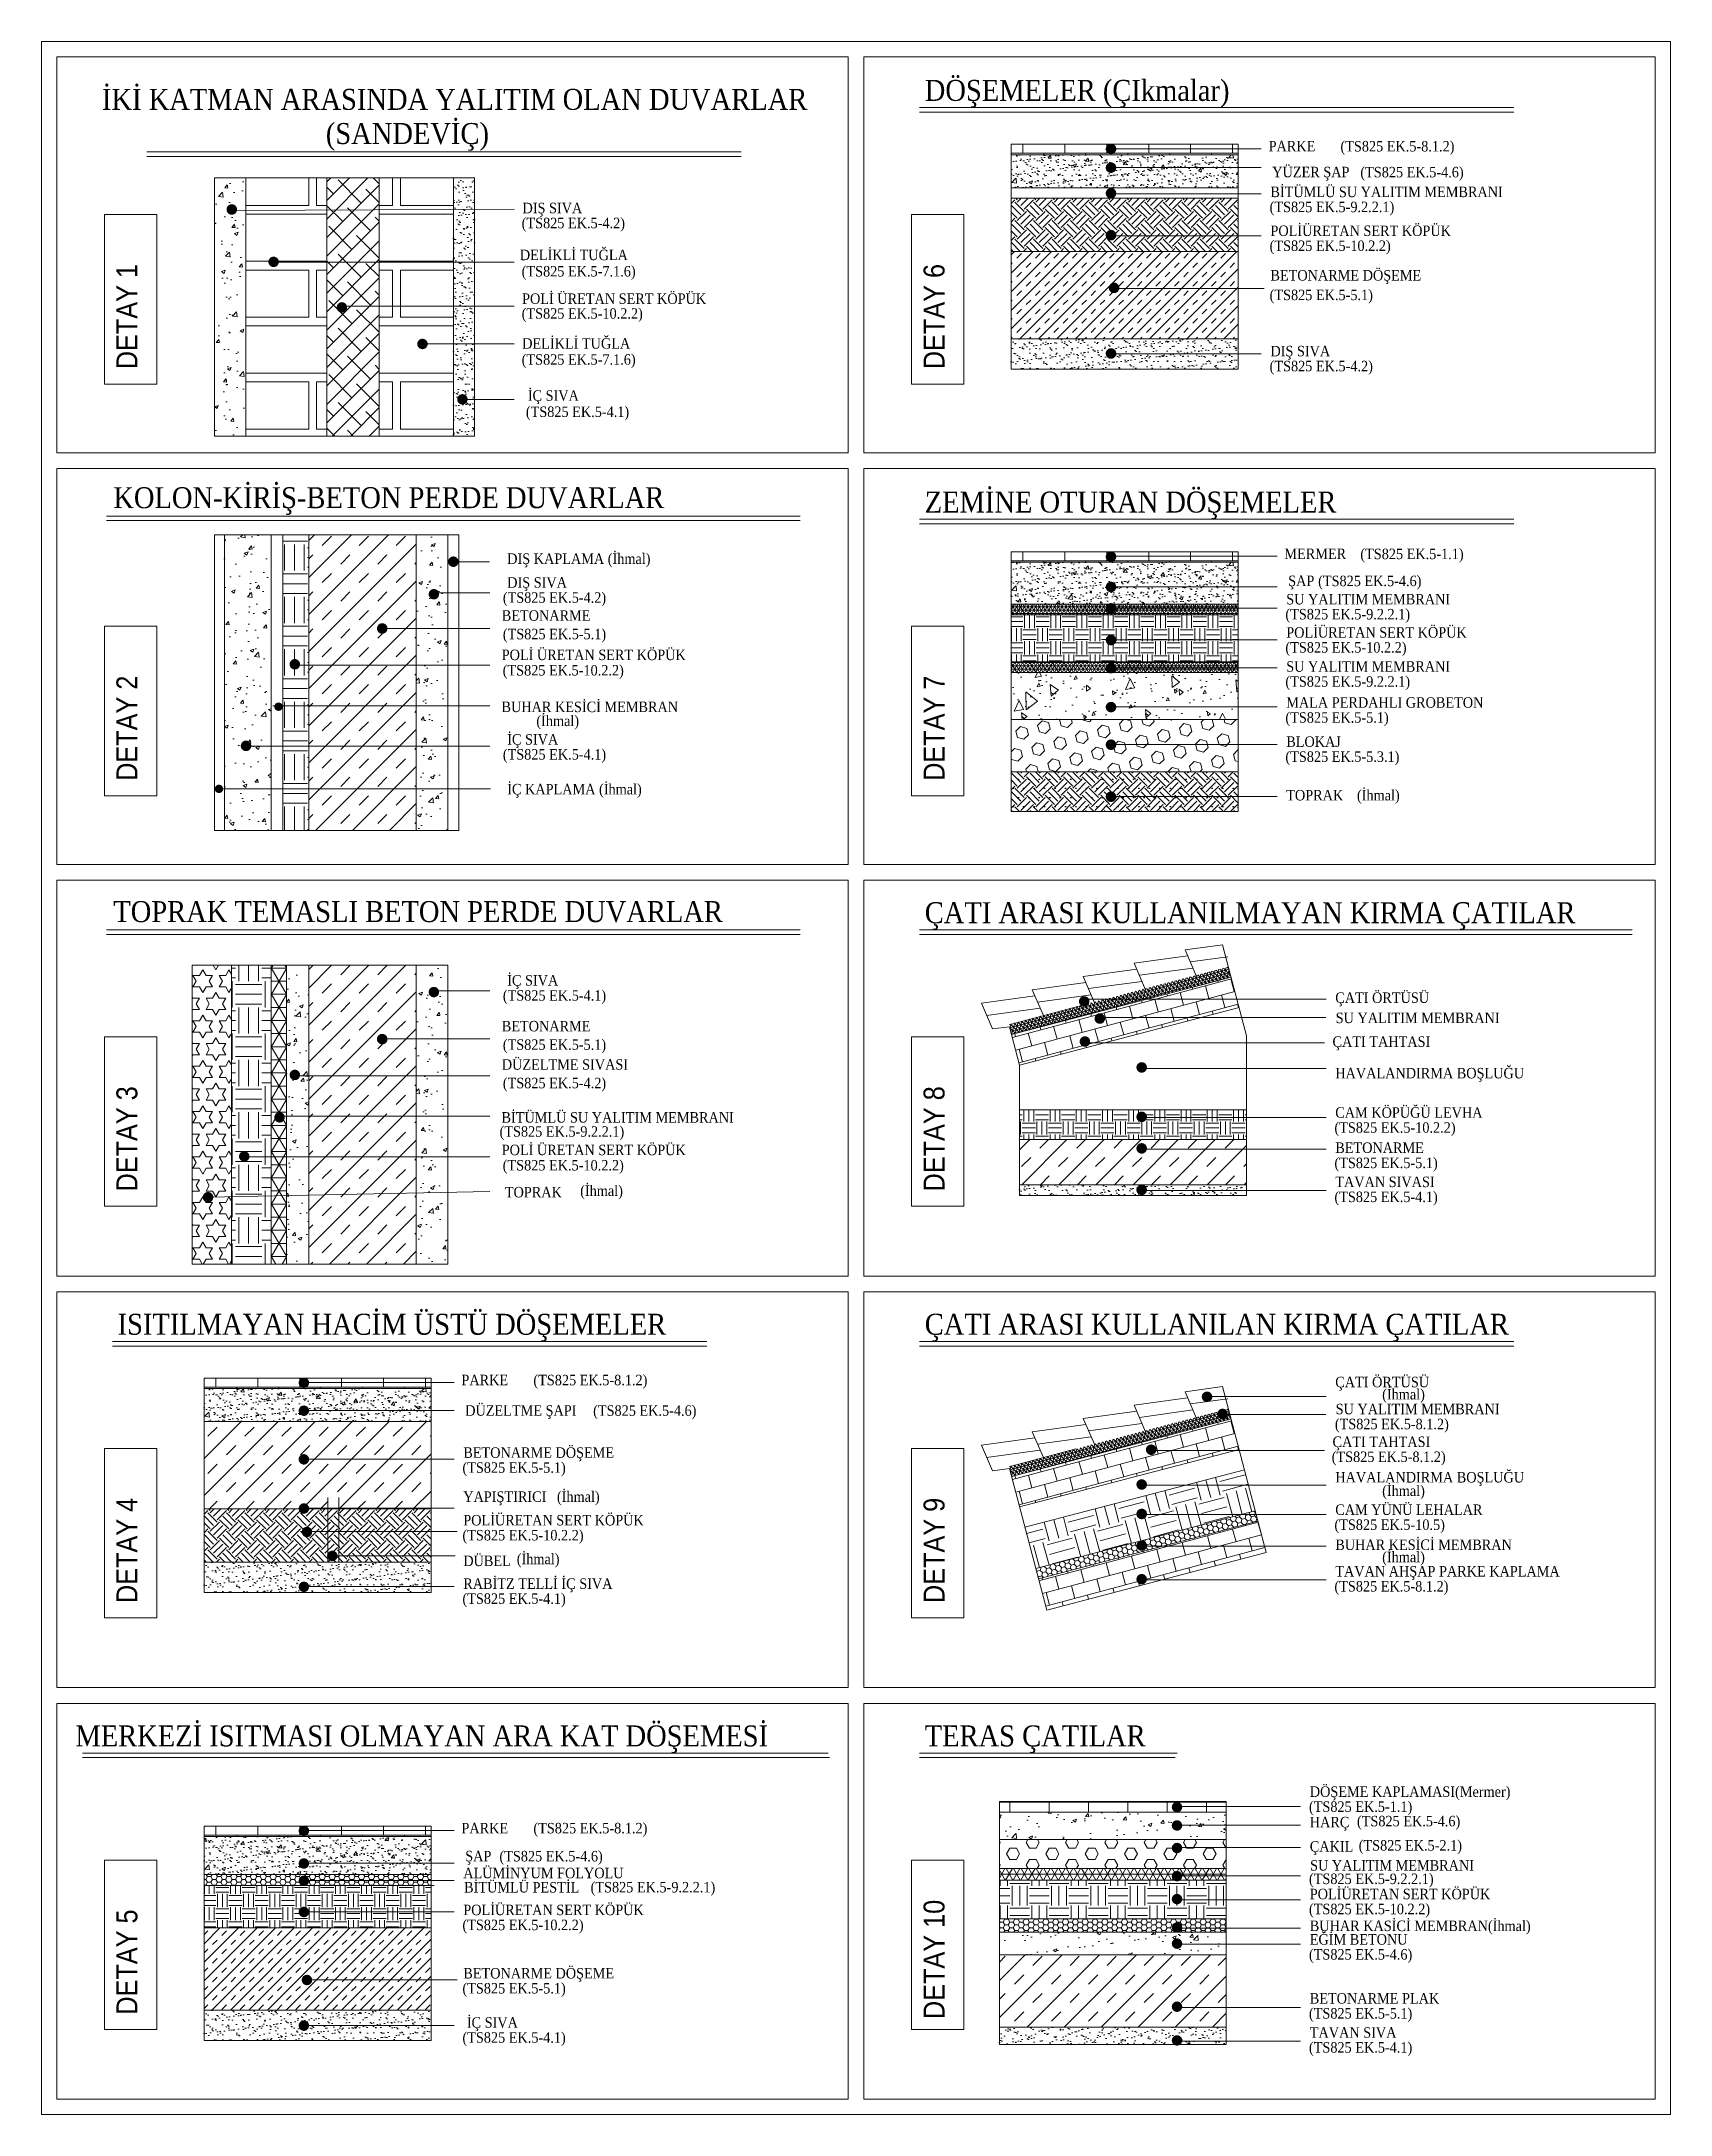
# Model space of a CAD drawing. Header units: millimetres. Extents: x 35860 to 71103, y -11298 to -8385.
# Drawn here: x 69505 to 71103, y -11298 to -9265 of the extents above; entities that cross this region are included whole.
import ezdxf

# ---------------------------------------------------------------- set-up
doc = ezdxf.new("R2010")
doc.units = ezdxf.units.MM
doc.header["$MEASUREMENT"] = 0
doc.layers.add('02', color=2, linetype='Continuous', lineweight=20)
doc.styles.add('T', font='')
doc.styles.get('T').set_extended_font_data('Times New Roman Tur')
pattern_1 = [(37.5, (44483.471, -38707.443), (-0.3238678, 9.906379), [0, -7.814776, 0, -8.74021, 0, -8.3546125]), (7.5, (44483.471, -38707.443), (9.098953, 14.5094996), [0, -4.215866, 0, -7.043581, 0, -2.6991825]), (327.5, (44477.147, -38707.443), (16.0107376, 0.0290949), [0, -2.57065, 0, -9.25434, 0, -12.082055]), (317.5, (44477.147, -38707.443), (15.4553987, 4.5123934), [0, -1.285325, 0, -6.066734, 0, -6.940755])]
pattern_2 = [(50, (45649.84, -38309.333), (36.876498, -3.226276), [3.855975, -42.415725]), (355, (45649.84, -38309.333), (-7.133622, 38.672454), [3.08478, -33.93258]), (100.4514, (45652.914, -38309.602), (29.742903, 35.446155), [3.277074, -36.04782]), (46.1842, (45649.84, -38299.05), (54.870064, -8.50983), [5.78396, -63.62359]), (96.6356, (45654.413, -38299.76), (48.05381, 50.08232), [4.91561, -54.07172]), (351.1842, (45649.84, -38299.05), (48.053775, 50.08236), [4.62717, -50.89887]), (21, (45654.982, -38301.62), (30.688782, -20.699845), [3.855975, -42.415725]), (326, (45654.98, -38301.62), (12.50957, 37.28214), [3.08478, -33.93258]), (71.4514, (45657.54, -38303.346), (43.198366, 16.58226), [3.277074, -36.04782]), (37.5, (45649.84, -38309.333), (0.6251746, 17.1150717), [0, -33.521276, 0, -34.44671, 0, -34.061113]), (7.5, (45649.84, -38309.333), (13.525194, 20.277889), [0, -19.639766, 0, -32.750081, 0, -12.981782]), (327.5, (45638.375, -38309.333), (27.445413, -1.1596136), [0, -12.85325, 0, -40.10214, 0, -53.212455]), (317.5, (45633.234, -38309.333), (29.98335, 5.146697), [0, -16.709225, 0, -26.631934, 0, -37.788555])]
pattern_3 = [(15, (45300.296, -38693.214), (-3.326666, 12.415286), []), (105, (45300.296, -38693.214), (-24.830572, -6.653332), [12.85325, -12.85325]), (105, (45312.71, -38689.888), (-24.830572, -6.653332), [-12.85325, 12.85325])]

msp = doc.modelspace()

# ---------------------------------------------------------------- texts
at = {"layer": '02', "style": 'T', "width": 0.9}
for s, height, p in [('İKİ KATMAN ARASINDA YALITIM OLAN DUVARLAR', 20.565, (69564.2, -9331.9)), ('DÖŞEMELER (ÇIkmalar)', 20.565, (70371.3, -9323.1)), ('(SANDEVİÇ)', 20.57, (69783.8, -9365.4)), ('PARKE', 10.28, (70708.6, -9372.6)), ('(TS825 EK.5-8.1.2)', 10.283, (70779.1, -9372.7)), ('YÜZER ŞAP', 10.28, (70712.2, -9398)), ('(TS825 EK.5-4.6)', 10.283, (70798.6, -9398.1)), ('BİTÜMLÜ SU YALITIM MEMBRANI', 10.283, (70710.4, -9417.5)), ('DIŞ SIVA', 10.28, (69976.7, -9433.3)), ('(TS825 EK.5-9.2.2.1)', 10.283, (70709.6, -9432.2)), ('(TS825 EK.5-4.2)', 10.283, (69975.9, -9448)), ('POLİÜRETAN SERT KÖPÜK', 10.283, (70710.4, -9455.6)), ('DELİKLİ TUĞLA', 10.283, (69974.1, -9479.3)), ('(TS825 EK.5-10.2.2)', 10.283, (70709.6, -9470.3)), ('(TS825 EK.5-7.1.6)', 10.283, (69975.9, -9495.3)), ('BETONARME DÖŞEME', 10.283, (70710.4, -9499.3)), ('POLİ ÜRETAN SERT KÖPÜK', 10.283, (69976.3, -9522.2)), ('(TS825 EK.5-5.1)', 10.283, (70709.6, -9518.5)), ('(TS825 EK.5-10.2.2)', 10.283, (69975.9, -9536.7)), ('DELİKLİ TUĞLA', 10.283, (69976.4, -9566.1)), ('(TS825 EK.5-7.1.6)', 10.283, (69975.9, -9581.8)), ('DIŞ SIVA', 10.28, (70710.4, -9573.6)), ('(TS825 EK.5-4.2)', 10.283, (70709.6, -9588.3)), ('İÇ SIVA', 10.28, (69981.9, -9617.2)), ('(TS825 EK.5-4.1)', 10.283, (69980, -9633.1)), ('KOLON-KİRİŞ-BETON PERDE DUVARLAR', 20.565, (69575.3, -9722.5)), ('ZEMİNE OTURAN DÖŞEMELER', 20.565, (70371.3, -9726.8)), ('DIŞ KAPLAMA (İhmal)', 10.283, (69961.7, -9777.2)), ('MERMER', 10.28, (70724.1, -9772.4)), ('(TS825 EK.5-1.1)', 10.283, (70798.6, -9772.5)), ('DIŞ SIVA', 10.28, (69961.7, -9800.5)), ('ŞAP', 10.28, (70727.8, -9798.9)), ('(TS825 EK.5-4.6)', 10.283, (70757.2, -9799)), ('(TS825 EK.5-4.2)', 10.283, (69957.4, -9815.3)), ('SU YALITIM MEMBRANI', 10.283, (70725.9, -9816.9)), ('BETONARME', 10.28, (69956.4, -9832.9)), ('(TS825 EK.5-9.2.2.1)', 10.283, (70725.1, -9831.6)), ('POLİÜRETAN SERT KÖPÜK', 10.283, (70725.9, -9849.5)), ('POLİ ÜRETAN SERT KÖPÜK', 10.283, (69956.3, -9871.5)), ('(TS825 EK.5-5.1)', 10.283, (69957.4, -9851.1)), ('(TS825 EK.5-10.2.2)', 10.283, (70725.1, -9864.2)), ('(TS825 EK.5-10.2.2)', 10.283, (69957.3, -9886.6)), ('SU YALITIM MEMBRANI', 10.283, (70725.9, -9882.9)), ('(TS825 EK.5-9.2.2.1)', 10.283, (70725.1, -9897.6)), ('BUHAR KESİCİ MEMBRAN', 10.283, (69956.1, -9922.5)), ('MALA PERDAHLI GROBETON', 10.283, (70725.9, -9918.2)), ('(İhmal)', 10.28, (69990.3, -9936.2)), ('(TS825 EK.5-5.1)', 10.283, (70725.1, -9932.9)), ('(TS825 EK.5-4.1)', 10.283, (69957.4, -9969.1)), ('İÇ SIVA', 10.28, (69961.7, -9954.4)), ('(TS825 EK.5-5.3.1)', 10.283, (70725.1, -9971.3)), ('BLOKAJ', 10.28, (70725.9, -9956.6)), ('İÇ KAPLAMA (İhmal)', 10.283, (69961.7, -10003.2)), ('TOPRAK', 10.28, (70725.9, -10009.1)), ('(İhmal)', 10.28, (70795.3, -10009.1)), ('TOPRAK TEMASLI BETON PERDE DUVARLAR', 20.565, (69575.3, -10128.4)), ('ÇATI ARASI KULLANILMAYAN KIRMA ÇATILAR', 20.565, (70371.3, -10129.5)), ('İÇ SIVA', 10.28, (69961.7, -10190.7)), ('(TS825 EK.5-4.1)', 10.283, (69957.4, -10205.5)), ('ÇATI ÖRTÜSÜ', 10.283, (70774, -10207.7)), ('BETONARME', 10.28, (69956.4, -10235.6)), ('SU YALITIM MEMBRANI', 10.283, (70774.4, -10227.5)), ('(TS825 EK.5-5.1)', 10.283, (69957.4, -10253.7)), ('ÇATI TAHTASI', 10.283, (70771.3, -10250.8)), ('DÜZELTME SIVASI', 10.283, (69956.4, -10273.2)), ('(TS825 EK.5-4.2)', 10.283, (69957.4, -10291.4)), ('HAVALANDIRMA BOŞLUĞU', 10.283, (70774, -10281.7)), ('CAM KÖPÜĞÜ LEVHA', 10.283, (70774, -10320.3)), ('BİTÜMLÜ SU YALITIM MEMBRANI', 10.283, (69956.1, -10325.1)), ('(TS825 EK.5-10.2.2)', 10.283, (70773.2, -10335)), ('(TS825 EK.5-9.2.2.1)', 10.283, (69954.2, -10338.9)), ('POLİ ÜRETAN SERT KÖPÜK', 10.283, (69956.3, -10357)), ('BETONARME', 10.28, (70774, -10354.8)), ('(TS825 EK.5-10.2.2)', 10.283, (69957.3, -10372)), ('(TS825 EK.5-5.1)', 10.283, (70773.2, -10369.7)), ('TOPRAK', 10.28, (69959.4, -10398.4)), ('(İhmal)', 10.28, (70033.3, -10397)), ('TAVAN SIVASI', 10.283, (70774, -10388.3)), ('(TS825 EK.5-4.1)', 10.283, (70773.2, -10403)), ('ISITILMAYAN HACİM ÜSTÜ DÖŞEMELER', 20.565, (69579.5, -10533.1)), ('ÇATI ARASI KULLANILAN KIRMA ÇATILAR', 20.565, (70371.3, -10533.1)), ('PARKE', 10.28, (69916.8, -10582.6)), ('(TS825 EK.5-8.1.2)', 10.283, (69987.4, -10582.7)), ('ÇATI ÖRTÜSÜ', 10.283, (70774, -10584.6)), ('(İhmal)', 10.28, (70820, -10596.6)), ('DÜZELTME ŞAPI', 10.283, (69920.5, -10612.5)), ('(TS825 EK.5-4.6)', 10.283, (70046, -10612.6)), ('SU YALITIM MEMBRANI', 10.283, (70774.4, -10611.1)), ('(TS825 EK.5-8.1.2)', 10.283, (70773.6, -10625.8)), ('BETONARME DÖŞEME', 10.283, (69918.6, -10653.8)), ('(TS825 EK.5-8.1.2)', 10.283, (70770.5, -10657.9)), ('ÇATI TAHTASI', 10.283, (70771.3, -10643.2)), ('(TS825 EK.5-5.1)', 10.283, (69917.8, -10668.5)), ('HAVALANDIRMA BOŞLUĞU', 10.283, (70774, -10678)), ('YAPIŞTIRICI', 10.283, (69918.6, -10697)), ('(İhmal)', 10.28, (70010.5, -10697)), ('(İhmal)', 10.28, (70820, -10691.2)), ('POLİÜRETAN SERT KÖPÜK', 10.283, (69918.6, -10720.1)), ('(TS825 EK.5-10.5)', 10.283, (70773.2, -10724.5)), ('CAM YÜNÜ LEHALAR', 10.283, (70774, -10709.8)), ('(TS825 EK.5-10.2.2)', 10.283, (69917.8, -10734.8)), ('BUHAR KESİCİ MEMBRAN', 10.283, (70774, -10744.2)), ('DÜBEL', 10.28, (69918.6, -10760)), ('(İhmal)', 10.28, (69971.1, -10758.1)), ('(İhmal)', 10.28, (70820, -10756.2)), ('RABİTZ TELLİ İÇ SIVA', 10.283, (69918.6, -10782.3)), ('(TS825 EK.5-8.1.2)', 10.283, (70773.2, -10784.9)), ('TAVAN AHŞAP PARKE KAPLAMA', 10.283, (70774, -10770.2)), ('(TS825 EK.5-4.1)', 10.283, (69917.8, -10797)), ('MERKEZİ ISITMASI OLMAYAN ARA KAT DÖŞEMESİ', 20.565, (69538.1, -10936.8)), ('TERAS ÇATILAR', 20.565, (70371.3, -10936.8)), ('DÖŞEME KAPLAMASI(Mermer)', 10.283, (70749, -10986.3)), ('(TS825 EK.5-1.1)', 10.283, (70748.2, -11001)), ('PARKE', 10.28, (69916.8, -11022.1)), ('(TS825 EK.5-8.1.2)', 10.283, (69987.4, -11022.1)), ('HARÇ', 10.28, (70749, -11016.2)), ('(TS825 EK.5-4.6)', 10.283, (70795.3, -11015.2)), ('ŞAP', 10.28, (69920.5, -11049.5)), ('(TS825 EK.5-4.6)', 10.283, (69954.1, -11049.6)), ('ÇAKIL', 10.28, (70749, -11040)), ('(TS825 EK.5-2.1)', 10.283, (70797, -11039)), ('ALÜMİNYUM FOLYOLU', 10.283, (69918.6, -11066.1)), ('SU YALITIM MEMBRANI', 10.283, (70749.3, -11058.6)), ('BİTÜMLÜ PESTİL', 10.283, (69919.4, -11080.1)), ('(TS825 EK.5-9.2.2.1)', 10.283, (70043.5, -11080)), ('(TS825 EK.5-9.2.2.1)', 10.283, (70748.2, -11071.8)), ('POLİÜRETAN SERT KÖPÜK', 10.283, (70749, -11086.7)), ('POLİÜRETAN SERT KÖPÜK', 10.283, (69918.6, -11102.3)), ('(TS825 EK.5-10.2.2)', 10.283, (70748.2, -11101.4)), ('(TS825 EK.5-10.2.2)', 10.283, (69917.8, -11117)), ('BUHAR KASİCİ MEMBRAN(İhmal)', 10.283, (70749, -11117.9)), ('EĞİM BETONU', 10.283, (70749, -11131.2)), ('(TS825 EK.5-4.6)', 10.283, (70748.2, -11145.9)), ('BETONARME DÖŞEME', 10.283, (69918.6, -11164.4)), ('(TS825 EK.5-5.1)', 10.283, (69917.8, -11179.1)), ('BETONARME PLAK', 10.283, (70749, -11189)), (' İÇ SIVA', 10.28, (69918.6, -11212.7)), ('(TS825 EK.5-5.1)', 10.283, (70748.2, -11203.7)), ('(TS825 EK.5-4.1)', 10.283, (69917.8, -11227.4)), ('TAVAN SIVA', 10.28, (70749, -11222.5)), ('(TS825 EK.5-4.1)', 10.283, (70748.2, -11237.1))]:
    msp.add_text(s, height=height, dxfattribs=at).set_placement(p)
at = {"layer": '02', "width": 0.9}
for s, p in [('DETAY 1', (69598.9, -9586.2)), ('DETAY 6', (70390.7, -9586.2)), ('DETAY 2', (69598.9, -9989.9)), ('DETAY 7', (70390.7, -9989.9)), ('DETAY 3', (69598.9, -10392.6)), ('DETAY 8', (70390.7, -10392.6)), ('DETAY 4', (69598.9, -10796.2)), ('DETAY 9', (70390.7, -10796.2)), ('DETAY 5', (69598.9, -11199.9)), ('DETAY 10', (70390.7, -11204.2))]:
    msp.add_text(s, height=20.57, rotation=90, dxfattribs=at).set_placement(p)

# ---------------------------------------------------------------- hatches: boundary and pattern name
at = {"layer": '02'}
h = msp.add_hatch(dxfattribs=at)
h.set_pattern_fill('AR-BRSTD', color=256, scale=5.1413, style=0)
h.set_pattern_definition([(0, (45275.231, -37497.466), (0, 13.711847), []), (90, (45275.231, -37497.466), (-20.5652, 13.711847), [13.711847, -13.711847])])
h.paths.add_polyline_path([(70456.1, -9365.6), (70456.1, -9375.9), (70678.7, -9375.9), (70678.7, -9365.6)])
h = msp.add_hatch(dxfattribs=at)
h.set_pattern_fill('AR-CONC', color=256, scale=5.1413, style=0)
h.set_pattern_definition([(50, (45275.23, -37497.466), (36.876498, -3.226276), [3.855975, -42.415725]), (355, (45275.23, -37497.466), (-7.133622, 38.672454), [3.08478, -33.93258]), (100.4514, (45278.304, -37497.735), (29.742903, 35.446155), [3.277074, -36.04782]), (46.1842, (45275.23, -37487.183), (54.870064, -8.50983), [5.78396, -63.62359]), (96.6356, (45279.804, -37487.89), (48.05381, 50.08232), [4.91561, -54.07172]), (351.1842, (45275.23, -37487.183), (48.053775, 50.08236), [4.62717, -50.89887]), (21, (45280.373, -37489.754), (30.688782, -20.699845), [3.855975, -42.415725]), (326, (45280.373, -37489.754), (12.50957, 37.28214), [3.08478, -33.93258]), (71.4514, (45282.93, -37491.48), (43.198366, 16.58226), [3.277074, -36.04782]), (37.5, (45275.231, -37497.466), (0.6251746, 17.1150717), [0, -33.521276, 0, -34.44671, 0, -34.061113]), (7.5, (45275.231, -37497.466), (13.525194, 20.277889), [0, -19.639766, 0, -32.750081, 0, -12.981782]), (327.5, (45263.766, -37497.466), (27.445413, -1.1596136), [0, -12.85325, 0, -40.10214, 0, -53.212455]), (317.5, (45258.625, -37497.466), (29.98335, 5.146697), [0, -16.709225, 0, -26.631934, 0, -37.788555])])
h.paths.add_polyline_path([(70456.1, -9375.9), (70456.1, -9408.4), (70678.7, -9408.4), (70678.7, -9375.9)])
h = msp.add_hatch(dxfattribs=at)
h.set_pattern_fill('AR-SAND', color=256, scale=5.1413, style=0)
h.set_pattern_definition([(37.5, (45275.231, -37497.466), (-0.3238678, 9.906379), [0, -7.814776, 0, -8.74021, 0, -8.3546125]), (7.5, (45275.231, -37497.466), (9.098953, 14.5094996), [0, -4.215866, 0, -7.043581, 0, -2.6991825]), (327.5, (45268.9075, -37497.466), (16.0107376, 0.0290949), [0, -2.57065, 0, -9.25434, 0, -12.082055]), (317.5, (45268.908, -37497.466), (15.4553987, 4.5123934), [0, -1.285325, 0, -6.066734, 0, -6.940755])])
h.paths.add_polyline_path([(70456.1, -9375.9), (70456.1, -9408.4), (70678.7, -9408.4), (70678.7, -9375.9)])
h = msp.add_hatch(dxfattribs=at)
h.set_pattern_fill('AR-CONC', color=256, scale=5.1413, style=0)
h.set_pattern_definition([(50, (44490.137, -37452.67), (36.876498, -3.226276), [3.855975, -42.415725]), (355, (44490.137, -37452.67), (-7.133622, 38.672454), [3.08478, -33.93258]), (100.4514, (44493.21, -37452.94), (29.742903, 35.446155), [3.277074, -36.04782]), (46.1842, (44490.137, -37442.39), (54.870064, -8.50983), [5.78396, -63.62359]), (96.6356, (44494.71, -37443.097), (48.05381, 50.08232), [4.91561, -54.07172]), (351.1842, (44490.137, -37442.39), (48.053775, 50.08236), [4.62717, -50.89887]), (21, (44495.278, -37444.958), (30.688782, -20.699845), [3.855975, -42.415725]), (326, (44495.28, -37444.96), (12.50957, 37.28214), [3.08478, -33.93258]), (71.4514, (44497.836, -37446.683), (43.198366, 16.58226), [3.277074, -36.04782]), (37.5, (44490.137, -37452.67), (0.6251746, 17.1150717), [0, -33.521276, 0, -34.44671, 0, -34.061113]), (7.5, (44490.137, -37452.67), (13.525194, 20.277889), [0, -19.639766, 0, -32.750081, 0, -12.981782]), (327.5, (44478.672, -37452.67), (27.445413, -1.1596136), [0, -12.85325, 0, -40.10214, 0, -53.212455]), (317.5, (44473.53, -37452.67), (29.98335, 5.146697), [0, -16.709225, 0, -26.631934, 0, -37.788555])])
h.paths.add_polyline_path([(69674.5, -9651.8), (69705.3, -9651.8), (69705.3, -9398.6), (69674.5, -9398.6)])
h = msp.add_hatch(dxfattribs=at)
h.set_pattern_fill('AR-BRELM', color=256, scale=20.5652, style=0)
h.set_pattern_definition([(0, (44479.42, -37452.67), (0, 109.69478), [156.80965, -7.71195]), (0, (44479.42, -37406.4), (0, 109.69478), [156.80965, -7.71195]), (0, (44520.55, -37397.82), (0, 109.69478), [74.54885, -7.71195]), (0, (44520.55, -37351.55), (0, 109.69478), [74.54885, -7.71195]), (90, (44479.42, -37452.67), (-164.5216, 1e-14), [46.2717, -63.4231]), (90, (44471.7, -37452.67), (-164.5216, 1e-14), [46.2717, -63.4231]), (90, (44520.55, -37397.82), (-82.2608, 5e-15), [46.2717, -63.42308]), (90, (44512.84, -37397.82), (-82.2608, 5e-15), [46.2717, -63.42308])])
h.paths.add_polyline_path([(69705.3, -9651.8), (69784.7, -9651.8), (69784.7, -9398.6), (69705.3, -9398.6)])
h.paths.add_polyline_path([(69908.9, -9398.6), (69836.1, -9398.6), (69836.1, -9651.8), (69908.9, -9651.8)])
h = msp.add_hatch(dxfattribs=at)
h.set_pattern_fill('ANSI38', color=256, scale=102.826, style=0)
h.set_pattern_definition([(45, (44479.42, -37452.67), (-9.0886202, 9.0886202), []), (135, (44479.42, -37452.67), (-27.2658607, 9.0886202), [32.133125, -19.279875])])
h.paths.add_polyline_path([(69784.7, -9651.8), (69836.1, -9651.8), (69836.1, -9398.6), (69784.7, -9398.6)])
h = msp.add_hatch(dxfattribs=at)
h.set_pattern_fill('AR-SAND', color=256, scale=5.1413, style=0)
h.set_pattern_definition([(37.5, (44462.45, -37452.67), (-0.3238678, 9.906379), [0, -7.814776, 0, -8.74021, 0, -8.3546125]), (7.5, (44462.45, -37452.67), (9.098953, 14.5094996), [0, -4.215866, 0, -7.043581, 0, -2.6991825]), (327.5, (44456.127, -37452.67), (16.0107376, 0.0290949), [0, -2.57065, 0, -9.25434, 0, -12.082055]), (317.5, (44456.127, -37452.67), (15.4553987, 4.5123934), [0, -1.285325, 0, -6.066734, 0, -6.940755])])
h.paths.add_polyline_path([(69929.5, -9398.6), (69908.9, -9398.6), (69908.9, -9651.8), (69929.5, -9651.8)])
h = msp.add_hatch(dxfattribs=at)
h.set_pattern_fill('EARTH', color=256, scale=51.413, angle=45, style=0)
h.set_pattern_definition([(45, (45275.231, -37422.139), (1e-15, 18.1772405), [12.85325, -12.85325]), (45, (45271.823, -37418.731), (1e-15, 18.1772405), [12.85325, -12.85325]), (45, (45268.415, -37415.323), (1e-15, 18.1772405), [12.85325, -12.85325]), (135, (45268.415, -37413.051), (-18.1772405, 2e-15), [12.85325, -12.85325]), (135, (45271.823, -37409.642), (-18.1772405, 2e-15), [12.85325, -12.85325]), (135, (45275.231, -37406.234), (-18.1772405, 2e-15), [12.85325, -12.85325])])
h.paths.add_polyline_path([(70678.7, -9418.6), (70456.1, -9418.6), (70456.1, -9470.7), (70678.7, -9470.7)])
h = msp.add_hatch(dxfattribs=at)
h.set_pattern_fill('TRANS', color=256, scale=51.413, angle=45, style=0)
h.set_pattern_definition([(45, (43236.725, -41019.536), (-9.0886202, 9.0886202), []), (45, (43232.18, -41014.992), (-9.0886202, 9.0886202), [6.426625, -6.426625])])
h.paths.add_polyline_path([(70678.7, -9556.3), (70678.7, -9470.7), (70456.1, -9470.7), (70456.1, -9556.3)])
h = msp.add_hatch(dxfattribs=at)
h.set_pattern_fill('AR-SAND', color=256, scale=5.1413, style=0)
h.set_pattern_definition([(37.5, (45275.231, -37507.748), (-0.3238678, 9.906379), [0, -7.814776, 0, -8.74021, 0, -8.3546125]), (7.5, (45275.231, -37507.748), (9.098953, 14.5094996), [0, -4.215866, 0, -7.043581, 0, -2.6991825]), (327.5, (45268.9075, -37507.748), (16.0107376, 0.0290949), [0, -2.57065, 0, -9.25434, 0, -12.082055]), (317.5, (45268.908, -37507.748), (15.4553987, 4.5123934), [0, -1.285325, 0, -6.066734, 0, -6.940755])])
h.paths.add_polyline_path([(70678.7, -9586.2), (70678.7, -9556.3), (70456.1, -9556.3), (70456.1, -9586.2)])
h = msp.add_hatch(dxfattribs=at)
h.set_pattern_fill('AR-CONC', color=256, scale=5.1413, style=0)
h.set_pattern_definition([(50, (45657.12, -37906.674), (36.876498, -3.226276), [3.855975, -42.415725]), (355, (45657.12, -37906.674), (-7.133622, 38.672454), [3.08478, -33.93258]), (100.4514, (45660.19, -37906.943), (29.742903, 35.446155), [3.277074, -36.04782]), (46.1842, (45657.12, -37896.39), (54.870064, -8.50983), [5.78396, -63.62359]), (96.6356, (45661.69, -37897.1), (48.05381, 50.08232), [4.91561, -54.07172]), (351.1842, (45657.12, -37896.39), (48.053775, 50.08236), [4.62717, -50.89887]), (21, (45662.26, -37898.962), (30.688782, -20.699845), [3.855975, -42.415725]), (326, (45662.26, -37898.962), (12.50957, 37.28214), [3.08478, -33.93258]), (71.4514, (45664.817, -37900.687), (43.198366, 16.58226), [3.277074, -36.04782]), (37.5, (45657.119, -37906.674), (0.6251746, 17.1150717), [0, -33.521276, 0, -34.44671, 0, -34.061113]), (7.5, (45657.119, -37906.674), (13.525194, 20.277889), [0, -19.639766, 0, -32.750081, 0, -12.981782]), (327.5, (45645.653, -37906.674), (27.445413, -1.1596136), [0, -12.85325, 0, -40.10214, 0, -53.212455]), (317.5, (45640.512, -37906.674), (29.98335, 5.146697), [0, -16.709225, 0, -26.631934, 0, -37.788555])])
h.paths.add_polyline_path([(69730, -9748.5), (69684.4, -9748.5), (69684.4, -10038.5), (69730, -10038.5)])
h = msp.add_hatch(dxfattribs=at)
h.set_pattern_fill('EARTH', color=256, scale=102.826, angle=90, style=0)
h.set_pattern_definition([(90, (45649.84, -37906.674), (-25.7065, 25.7065), [25.7065, -25.7065]), (90, (45640.2, -37906.674), (-25.7065, 25.7065), [25.7065, -25.7065]), (90, (45630.56, -37906.674), (-25.7065, 25.7065), [25.7065, -25.7065]), (180, (45627.347, -37903.46), (-25.7065, -25.7065), [25.7065, -25.7065]), (180, (45627.347, -37893.82), (-25.7065, -25.7065), [25.7065, -25.7065]), (180, (45627.347, -37884.18), (-25.7065, -25.7065), [25.7065, -25.7065])])
h.paths.add_polyline_path([(69741.7, -10038.5), (69767.1, -10038.5), (69767.1, -9748.5), (69741.7, -9748.5)])
h = msp.add_hatch(dxfattribs=at)
h.set_pattern_fill('TRANS', color=256, scale=102.826, angle=45, style=0)
h.set_pattern_definition([(45, (45649.84, -37906.674), (-18.17724, 18.17724), []), (45, (45640.752, -37897.585), (-18.17724, 18.17724), [12.85325, -12.85325])])
h.paths.add_polyline_path([(69872.5, -9748.5), (69767.1, -9748.5), (69767.1, -10038.5), (69872.5, -10038.5)])
h = msp.add_hatch(dxfattribs=at)
h.set_pattern_fill('AR-CONC', color=256, scale=5.1413, style=0)
h.set_pattern_definition([(50, (45649.84, -37906.674), (36.876498, -3.226276), [3.855975, -42.415725]), (355, (45649.84, -37906.674), (-7.133622, 38.672454), [3.08478, -33.93258]), (100.4514, (45652.914, -37906.943), (29.742903, 35.446155), [3.277074, -36.04782]), (46.1842, (45649.84, -37896.39), (54.870064, -8.50983), [5.78396, -63.62359]), (96.6356, (45654.413, -37897.1), (48.05381, 50.08232), [4.91561, -54.07172]), (351.1842, (45649.84, -37896.39), (48.053775, 50.08236), [4.62717, -50.89887]), (21, (45654.982, -37898.962), (30.688782, -20.699845), [3.855975, -42.415725]), (326, (45654.98, -37898.962), (12.50957, 37.28214), [3.08478, -33.93258]), (71.4514, (45657.54, -37900.687), (43.198366, 16.58226), [3.277074, -36.04782]), (37.5, (45649.84, -37906.674), (0.6251746, 17.1150717), [0, -33.521276, 0, -34.44671, 0, -34.061113]), (7.5, (45649.84, -37906.674), (13.525194, 20.277889), [0, -19.639766, 0, -32.750081, 0, -12.981782]), (327.5, (45638.375, -37906.674), (27.445413, -1.1596136), [0, -12.85325, 0, -40.10214, 0, -53.212455]), (317.5, (45633.234, -37906.674), (29.98335, 5.146697), [0, -16.709225, 0, -26.631934, 0, -37.788555])])
h.paths.add_polyline_path([(69872.5, -10038.5), (69903.4, -10038.5), (69903.4, -9748.5), (69872.5, -9748.5)])
h = msp.add_hatch(dxfattribs=at)
h.set_pattern_fill('AR-BRSTD', color=256, scale=5.1413, style=0)
h.set_pattern_definition([(0, (45275.231, -37897.209), (0, 13.711847), []), (90, (45275.231, -37897.209), (-20.5652, 13.711847), [13.711847, -13.711847])])
h.paths.add_polyline_path([(70456.1, -9765.3), (70456.1, -9775.6), (70678.7, -9775.6), (70678.7, -9765.3)])
h = msp.add_hatch(dxfattribs=at)
h.set_pattern_fill('AR-SAND', color=256, scale=5.1413, style=0)
h.set_pattern_definition([(37.5, (45275.231, -37897.209), (-0.3238678, 9.906379), [0, -7.814776, 0, -8.74021, 0, -8.3546125]), (7.5, (45275.231, -37897.209), (9.098953, 14.5094996), [0, -4.215866, 0, -7.043581, 0, -2.6991825]), (327.5, (45268.9075, -37897.209), (16.0107376, 0.0290949), [0, -2.57065, 0, -9.25434, 0, -12.082055]), (317.5, (45268.908, -37897.209), (15.4553987, 4.5123934), [0, -1.285325, 0, -6.066734, 0, -6.940755])])
h.paths.add_polyline_path([(70678.7, -9816.7), (70678.7, -9775.6), (70456.1, -9775.6), (70456.1, -9816.7)])
h = msp.add_hatch(dxfattribs=at)
h.set_pattern_fill('AR-CONC', color=256, scale=5.1413, style=0)
h.set_pattern_definition([(50, (45275.23, -37897.21), (36.876498, -3.226276), [3.855975, -42.415725]), (355, (45275.23, -37897.21), (-7.133622, 38.672454), [3.08478, -33.93258]), (100.4514, (45278.304, -37897.478), (29.742903, 35.446155), [3.277074, -36.04782]), (46.1842, (45275.23, -37886.926), (54.870064, -8.50983), [5.78396, -63.62359]), (96.6356, (45279.804, -37887.635), (48.05381, 50.08232), [4.91561, -54.07172]), (351.1842, (45275.23, -37886.926), (48.053775, 50.08236), [4.62717, -50.89887]), (21, (45280.373, -37889.497), (30.688782, -20.699845), [3.855975, -42.415725]), (326, (45280.373, -37889.497), (12.50957, 37.28214), [3.08478, -33.93258]), (71.4514, (45282.93, -37891.22), (43.198366, 16.58226), [3.277074, -36.04782]), (37.5, (45275.231, -37897.209), (0.6251746, 17.1150717), [0, -33.521276, 0, -34.44671, 0, -34.061113]), (7.5, (45275.231, -37897.209), (13.525194, 20.277889), [0, -19.639766, 0, -32.750081, 0, -12.981782]), (327.5, (45263.766, -37897.209), (27.445413, -1.1596136), [0, -12.85325, 0, -40.10214, 0, -53.212455]), (317.5, (45258.625, -37897.209), (29.98335, 5.146697), [0, -16.709225, 0, -26.631934, 0, -37.788555])])
h.paths.add_polyline_path([(70678.7, -9816.7), (70678.7, -9775.6), (70456.1, -9775.6), (70456.1, -9816.7)])
h = msp.add_hatch(dxfattribs=at)
h.set_pattern_fill('NET3', color=256, scale=25.7065, style=0)
h.set_pattern_definition([(0, (45275.2313, -37897.2087), (0, 3.2133125), []), (60, (45275.2313, -37897.2087), (-2.78281026, 1.60665625), []), (120, (45275.2313, -37897.2087), (-2.78281026, -1.60665625), [])])
h.paths.add_polyline_path([(70678.7, -9827), (70678.7, -9816.7), (70456.1, -9816.7), (70456.1, -9827)])
h.paths.add_polyline_path([(70456.1, -9873.3), (70456.1, -9883.6), (70678.7, -9883.6), (70678.7, -9873.3)])
h = msp.add_hatch(dxfattribs=at)
h.set_pattern_fill('EARTH', color=256, scale=51.413, style=0)
h.set_pattern_definition([(0, (45275.231, -37897.209), (12.85325, 12.85325), [12.85325, -12.85325]), (0, (45275.231, -37892.389), (12.85325, 12.85325), [12.85325, -12.85325]), (0, (45275.231, -37887.569), (12.85325, 12.85325), [12.85325, -12.85325]), (90, (45276.838, -37885.962), (-12.85325, 12.85325), [12.85325, -12.85325]), (90, (45281.658, -37885.962), (-12.85325, 12.85325), [12.85325, -12.85325]), (90, (45286.478, -37885.962), (-12.85325, 12.85325), [12.85325, -12.85325])])
h.paths.add_polyline_path([(70678.7, -9873.3), (70678.7, -9827), (70456.1, -9827), (70456.1, -9873.3)])
h = msp.add_hatch(dxfattribs=at)
h.set_pattern_fill('AR-CONC', color=256, scale=15.4239, angle=45, style=0)
h.set_pattern_definition([(95, (45275.23, -37897.21), (85.07083, 71.3829), [11.56792, -127.24717]), (40, (45275.23, -37897.21), (-97.16936, 66.90397), [9.25434, -101.79774]), (145.4514, (45282.32, -37891.26), (-12.09843, 138.28687), [9.83122, -108.14346]), (91.1842, (45253.42, -37875.4), (134.44906, 98.3449), [17.3519, -190.87076]), (141.6356, (45264.62, -37867.2), (-4.3031, 208.1782), [14.7468, -162.21516]), (36.1842, (45253.42, -37875.4), (-4.3033, 208.1782), [13.8815, -152.6966]), (66, (45269.78, -37869.94), (109.01174, 21.18974), [11.56792, -127.24717]), (11, (45269.78, -37869.94), (-52.55055, 105.62417), [9.25434, -101.79774]), (116.4514, (45278.86, -37868.18), (56.4613, 126.81386), [9.83122, -108.14346]), (82.5, (45275.23, -37897.21), (-34.980354, 37.632745), [0, -100.56383, 0, -103.34013, 0, -102.18334]), (52.5, (45275.23, -37897.21), (-14.32463, 71.70717), [0, -58.9193, 0, -98.25024, 0, -38.94535]), (12.5, (45250.91, -37921.53), (60.680425, 55.7606), [0, -38.55975, 0, -120.30642, 0, -159.63736]), (2.5, (45240.004, -37932.436), (52.6865, 74.52209), [0, -50.12768, 0, -79.8958, 0, -113.36567])])
h.paths.add_polyline_path([(70456.1, -9883.6), (70456.1, -9929.9), (70678.7, -9929.9), (70678.7, -9883.6)])
h = msp.add_hatch(dxfattribs=at)
h.set_pattern_fill('AR-CONC', color=256, scale=5.1413, angle=45, style=0)
h.set_pattern_definition([(95, (45275.23, -37897.21), (28.356943, 23.7943), [3.855975, -42.415725]), (40, (45275.23, -37897.21), (-32.389787, 22.30132), [3.08478, -33.93258]), (145.4514, (45277.594, -37895.226), (-4.03281, 46.095625), [3.277074, -36.04782]), (91.1842, (45267.96, -37889.94), (44.81635, 32.781637), [5.78396, -63.62359]), (141.6356, (45271.695, -37887.206), (-1.43437, 69.39273), [4.91561, -54.07172]), (36.1842, (45267.96, -37889.94), (-1.43443, 69.39273), [4.62717, -50.89887]), (66, (45273.414, -37888.12), (36.337247, 7.063245), [3.855975, -42.415725]), (11, (45273.414, -37888.12), (-17.51685, 35.208056), [3.08478, -33.93258]), (116.4514, (45276.44, -37887.53), (18.82043, 42.271286), [3.277074, -36.04782]), (82.5, (45275.231, -37897.209), (-11.660118, 12.5442485), [0, -33.521276, 0, -34.44671, 0, -34.061112]), (52.5, (45275.231, -37897.209), (-4.774877, 23.9023895), [0, -19.639766, 0, -32.750081, 0, -12.981782]), (12.5, (45267.124, -37905.316), (20.226808, 18.586867), [0, -12.85325, 0, -40.10214, 0, -53.212455]), (2.5, (45263.49, -37908.95), (17.562166, 24.840695), [0, -16.709225, 0, -26.631934, 0, -37.788555])])
h.paths.add_polyline_path([(70456.1, -9883.6), (70456.1, -9929.9), (70678.7, -9929.9), (70678.7, -9883.6)])
h = msp.add_hatch(dxfattribs=at)
h.set_pattern_fill('AR-CONC', color=256, scale=10.2826, angle=45, style=0)
h.set_pattern_definition([(95, (45275.23, -37897.21), (56.71389, 47.5886), [7.71195, -84.83145]), (40, (45275.23, -37897.21), (-64.77957, 44.60264), [6.16956, -67.86516]), (145.4514, (45279.96, -37893.24), (-8.06562, 92.19125), [6.55415, -72.09564]), (91.1842, (45260.69, -37882.67), (89.6327, 65.56327), [11.56792, -127.24717]), (141.6356, (45268.16, -37877.2), (-2.86874, 138.78545), [9.83122, -108.14344]), (36.1842, (45260.69, -37882.67), (-2.86885, 138.78545), [9.25434, -101.79774]), (66, (45271.596, -37879.03), (72.67449, 14.12649), [7.71195, -84.83145]), (11, (45271.596, -37879.03), (-35.0337, 70.41611), [6.16956, -67.86516]), (116.4514, (45277.65, -37877.854), (37.64086, 84.54257), [6.55415, -72.09564]), (82.5, (45275.23, -37897.21), (-23.320236, 25.088497), [0, -67.04255, 0, -68.89342, 0, -68.122225]), (52.5, (45275.23, -37897.21), (-9.549753, 47.80478), [0, -39.27953, 0, -65.50016, 0, -25.963565]), (12.5, (45259.017, -37913.423), (40.453616, 37.173734), [0, -25.7065, 0, -80.20428, 0, -106.42491]), (2.5, (45251.746, -37920.694), (35.12433, 49.68139), [0, -33.41845, 0, -53.26387, 0, -75.57711])])
h.paths.add_polyline_path([(70678.7, -9929.9), (70678.7, -9883.6), (70456.1, -9883.6), (70456.1, -9929.9)])
h = msp.add_hatch(dxfattribs=at)
h.set_pattern_fill('HEX', color=256, scale=51.413, angle=45, style=0)
h.set_pattern_definition([(45, (45275.231, -37897.209), (-7.870976, 7.870976), [6.426625, -12.85325]), (165, (45275.231, -37897.209), (-2.8809772, -10.7519532), [6.426625, -12.85325]), (105, (45279.776, -37892.664), (-10.7519532, -2.8809772), [6.426625, -12.85325])])
h.paths.add_polyline_path([(70456.1, -9929.9), (70456.1, -9981), (70678.7, -9981), (70678.7, -9929.9)])
h = msp.add_hatch(dxfattribs=at)
h.set_pattern_fill('EARTH', color=256, scale=51.413, angle=45, style=0)
h.set_pattern_definition([(45, (45275.231, -37887.966), (1e-15, 18.1772405), [12.85325, -12.85325]), (45, (45271.823, -37884.558), (1e-15, 18.1772405), [12.85325, -12.85325]), (45, (45268.415, -37881.15), (1e-15, 18.1772405), [12.85325, -12.85325]), (135, (45268.415, -37878.877), (-18.1772405, 2e-15), [12.85325, -12.85325]), (135, (45271.823, -37875.469), (-18.1772405, 2e-15), [12.85325, -12.85325]), (135, (45275.231, -37872.061), (-18.1772405, 2e-15), [12.85325, -12.85325])])
h.paths.add_polyline_path([(70678.7, -10019.9), (70678.7, -9981), (70456.1, -9981), (70456.1, -10019.9)])
h = msp.add_hatch(dxfattribs=at)
h.set_pattern_fill('SWAMP', color=256, scale=10.2826, style=0)
h.set_pattern_definition([(0, (45275.231, -37887.966), (5.1413, 8.9049928), [1.285325, -8.997275]), (90, (45275.874, -37887.966), (-5.1413, 8.9049928), [0.6426625, -17.167323]), (90, (45276.0346, -37887.966), (-5.1413, 8.9049928), [0.51413, -17.2958556]), (90, (45275.7133, -37887.966), (-5.1413, 8.9049928), [0.51413, -17.2958556]), (60, (45276.195, -37887.966), (-5.1413, 8.9049928), [0.411304, -9.871296]), (120, (45275.553, -37887.966), (-10.2826, 4e-09), [0.411304, -9.871296])])
h.paths.add_polyline_path([(70456.1, -9981), (70456.1, -10019.9), (70678.7, -10019.9), (70678.7, -9981)])
h = msp.add_hatch(dxfattribs=at)
h.set_pattern_fill('STARS', color=256, scale=51.413, style=0)
h.set_pattern_definition([(0, (45656.365, -38309.333), (0, 11.131241), [6.426625, -6.426625]), (60, (45656.365, -38309.333), (-9.6399375, 5.5656205), [6.426625, -6.426625]), (120, (45659.579, -38303.767), (-9.6399375, -5.5656205), [6.426625, -6.426625])])
h.paths.add_polyline_path([(69652.5, -10463.8), (69691.2, -10463.8), (69691.2, -10170.7), (69652.5, -10170.7)])
h = msp.add_hatch(dxfattribs=at)
h.set_pattern_fill('EARTH', color=256, scale=102.826, angle=90, style=0)
h.set_pattern_definition([(90, (45656.365, -38309.333), (-25.7065, 25.7065), [25.7065, -25.7065]), (90, (45646.725, -38309.333), (-25.7065, 25.7065), [25.7065, -25.7065]), (90, (45637.085, -38309.333), (-25.7065, 25.7065), [25.7065, -25.7065]), (180, (45633.872, -38306.12), (-25.7065, -25.7065), [25.7065, -25.7065]), (180, (45633.872, -38296.48), (-25.7065, -25.7065), [25.7065, -25.7065]), (180, (45633.872, -38286.84), (-25.7065, -25.7065), [25.7065, -25.7065])])
h.paths.add_polyline_path([(69730.2, -10170.7), (69691.2, -10170.7), (69691.2, -10463.8), (69730.2, -10463.8)])
h = msp.add_hatch(dxfattribs=at)
h.set_pattern_fill('NET3', color=256, scale=102.826, style=0)
h.set_pattern_definition([(0, (45649.84, -38309.333), (0, 12.85325), []), (60, (45649.84, -38309.333), (-11.131241, 6.426625), []), (120, (45649.84, -38309.333), (-11.131241, -6.426625), [])])
h.paths.add_polyline_path([(69745.1, -10170.7), (69730.2, -10170.7), (69730.2, -10463.8), (69745.1, -10463.8)])
h = msp.add_hatch(dxfattribs=at)
h.set_pattern_fill('AR-CONC', color=256, scale=5.1413, style=0)
h.set_pattern_definition(pattern_2)
h.paths.add_polyline_path([(69745.1, -10463.8), (69767.1, -10463.8), (69767.1, -10170.7), (69745.1, -10170.7)])
h = msp.add_hatch(dxfattribs=at)
h.set_pattern_fill('TRANS', color=256, scale=102.826, angle=45, style=0)
h.set_pattern_definition([(45, (45649.84, -38309.333), (-18.17724, 18.17724), []), (45, (45640.752, -38300.244), (-18.17724, 18.17724), [12.85325, -12.85325])])
h.paths.add_polyline_path([(69872.5, -10170.7), (69767.1, -10170.7), (69767.1, -10463.8), (69872.5, -10463.8)])
h = msp.add_hatch(dxfattribs=at)
h.set_pattern_fill('AR-CONC', color=256, scale=5.1413, style=0)
h.set_pattern_definition(pattern_2)
h.paths.add_polyline_path([(69872.5, -10463.8), (69903.4, -10463.8), (69903.4, -10170.7), (69872.5, -10170.7)])
h = msp.add_hatch(dxfattribs=at)
h.set_pattern_fill('NET3', color=256, scale=25.7065, angle=15, style=0)
h.set_pattern_definition([(15, (45300.265, -38259.753), (-0.83166647, 3.10382153), []), (75, (45300.265, -38259.753), (-3.10382153, 0.83166647), []), (135, (45300.265, -38259.753), (-2.27215506, -2.27215506), [])])
h.paths.add_polyline_path([(70453.9, -10228.8), (70456.5, -10238.7), (70671.8, -10182.3), (70669.2, -10172.3)])
h = msp.add_hatch(dxfattribs=at)
h.set_pattern_fill('BRICK', color=256, scale=51.413, angle=15, style=0)
h.set_pattern_definition([(15, (45300.265, -38259.753), (-3.326666, 12.415286), []), (105, (45300.265, -38259.753), (-24.830572, -6.653332), [12.85325, -12.85325]), (105, (45312.68, -38256.426), (-24.830572, -6.653332), [-12.85325, 12.85325])])
h.paths.add_polyline_path([(70679.6, -10212.1), (70671.8, -10182.3), (70456.5, -10238.7), (70464.3, -10268.6)])
h = msp.add_hatch(dxfattribs=at)
h.set_pattern_fill('EARTH', color=256, scale=51.413, style=0)
h.set_pattern_definition([(0, (45300.265, -38303.784), (12.85325, 12.85325), [12.85325, -12.85325]), (0, (45300.265, -38298.964), (12.85325, 12.85325), [12.85325, -12.85325]), (0, (45300.265, -38294.144), (12.85325, 12.85325), [12.85325, -12.85325]), (90, (45301.872, -38292.537), (-12.85325, 12.85325), [12.85325, -12.85325]), (90, (45306.692, -38292.537), (-12.85325, 12.85325), [12.85325, -12.85325]), (90, (45311.512, -38292.537), (-12.85325, 12.85325), [12.85325, -12.85325])])
h.paths.add_polyline_path([(70464.3, -10312.6), (70464.3, -10341.7), (70686.9, -10341.7), (70686.9, -10312.6)])
h = msp.add_hatch(dxfattribs=at)
h.set_pattern_fill('TRANS', color=256, scale=102.826, angle=45, style=0)
h.set_pattern_definition([(45, (41009.87, -42460.18), (-18.17724, 18.17724), []), (45, (41000.78, -42451.09), (-18.17724, 18.17724), [12.85325, -12.85325])])
h.paths.add_polyline_path([(70464.3, -10341.7), (70464.3, -10386), (70686.9, -10386), (70686.9, -10341.7)])
h = msp.add_hatch(dxfattribs=at)
h.set_pattern_fill('AR-SAND', color=256, scale=5.1413, style=0)
h.set_pattern_definition([(37.5, (45300.265, -38303.784), (-0.3238678, 9.906379), [0, -7.814776, 0, -8.74021, 0, -8.3546125]), (7.5, (45300.265, -38303.784), (9.098953, 14.5094996), [0, -4.215866, 0, -7.043581, 0, -2.6991825]), (327.5, (45293.941, -38303.784), (16.0107376, 0.0290949), [0, -2.57065, 0, -9.25434, 0, -12.082055]), (317.5, (45293.941, -38303.784), (15.4553987, 4.5123934), [0, -1.285325, 0, -6.066734, 0, -6.940755])])
h.paths.add_polyline_path([(70686.9, -10396.6), (70686.9, -10386), (70464.3, -10386), (70464.3, -10396.6)])
h = msp.add_hatch(dxfattribs=at)
h.set_pattern_fill('AR-BRSTD', color=256, scale=5.1413, style=0)
h.set_pattern_definition([(0, (44483.471, -38707.443), (0, 13.711847), []), (90, (44483.471, -38707.443), (-20.5652, 13.711847), [13.711847, -13.711847])])
h.paths.add_polyline_path([(69664.4, -10575.6), (69664.4, -10585.8), (69887, -10585.8), (69887, -10575.6)])
h = msp.add_hatch(dxfattribs=at)
h.set_pattern_fill('AR-CONC', color=256, scale=5.1413, style=0)
h.set_pattern_definition([(50, (44483.47, -38707.443), (36.876498, -3.226276), [3.855975, -42.415725]), (355, (44483.47, -38707.443), (-7.133622, 38.672454), [3.08478, -33.93258]), (100.4514, (44486.544, -38707.71), (29.742903, 35.446155), [3.277074, -36.04782]), (46.1842, (44483.47, -38697.16), (54.870064, -8.50983), [5.78396, -63.62359]), (96.6356, (44488.044, -38697.87), (48.05381, 50.08232), [4.91561, -54.07172]), (351.1842, (44483.47, -38697.16), (48.053775, 50.08236), [4.62717, -50.89887]), (21, (44488.612, -38699.73), (30.688782, -20.699845), [3.855975, -42.415725]), (326, (44488.612, -38699.73), (12.50957, 37.28214), [3.08478, -33.93258]), (71.4514, (44491.17, -38701.456), (43.198366, 16.58226), [3.277074, -36.04782]), (37.5, (44483.471, -38707.443), (0.6251746, 17.1150717), [0, -33.521276, 0, -34.44671, 0, -34.061113]), (7.5, (44483.471, -38707.443), (13.525194, 20.277889), [0, -19.639766, 0, -32.750081, 0, -12.981782]), (327.5, (44472.006, -38707.443), (27.445413, -1.1596136), [0, -12.85325, 0, -40.10214, 0, -53.212455]), (317.5, (44466.865, -38707.443), (29.98335, 5.146697), [0, -16.709225, 0, -26.631934, 0, -37.788555])])
h.paths.add_polyline_path([(69664.4, -10585.8), (69664.4, -10618.3), (69887, -10618.3), (69887, -10585.8)])
h = msp.add_hatch(dxfattribs=at)
h.set_pattern_fill('AR-SAND', color=256, scale=5.1413, style=0)
h.set_pattern_definition(pattern_1)
h.paths.add_polyline_path([(69664.4, -10585.8), (69664.4, -10618.3), (69887, -10618.3), (69887, -10585.8)])
h = msp.add_hatch(dxfattribs=at)
h.set_pattern_fill('NET3', color=256, scale=25.7065, angle=15, style=0)
h.set_pattern_definition([(15, (45300.2955, -38693.2143), (-0.83166647, 3.10382153), []), (75, (45300.2955, -38693.2143), (-3.10382153, 0.83166647), []), (135, (45300.2955, -38693.2143), (-2.27215506, -2.27215506), [])])
h.paths.add_polyline_path([(70453.9, -10662.3), (70456.5, -10672.2), (70671.8, -10615.7), (70669.2, -10605.8)])
h = msp.add_hatch(dxfattribs=at)
h.set_pattern_fill('TRANS', color=256, scale=102.826, angle=45, style=0)
h.set_pattern_definition([(45, (44483.47, -38707.443), (-18.17724, 18.17724), []), (45, (44474.382, -38698.354), (-18.17724, 18.17724), [12.85325, -12.85325])])
h.paths.add_polyline_path([(69887, -10703.9), (69887, -10618.3), (69664.4, -10618.3), (69664.4, -10703.9)])
h = msp.add_hatch(dxfattribs=at)
h.set_pattern_fill('BRICK', color=256, scale=51.413, angle=15, style=0)
h.set_pattern_definition(pattern_3)
h.paths.add_polyline_path([(70679.7, -10645.6), (70671.8, -10615.7), (70456.5, -10672.2), (70464.3, -10702)])
h = msp.add_hatch(dxfattribs=at)
h.set_pattern_fill('EARTH', color=256, scale=102.826, angle=15, style=0)
h.set_pattern_definition([(15, (45300.296, -38693.214), (18.17724, 31.483904), [25.7065, -25.7065]), (15, (45297.8, -38683.903), (18.17724, 31.483904), [25.7065, -25.7065]), (15, (45295.306, -38674.591), (18.17724, 31.483904), [25.7065, -25.7065]), (105, (45297.578, -38670.656), (-31.483904, 18.17724), [25.7065, -25.7065]), (105, (45306.89, -38668.16), (-31.483904, 18.17724), [25.7065, -25.7065]), (105, (45316.2, -38665.666), (-31.483904, 18.17724), [25.7065, -25.7065])])
h.paths.add_polyline_path([(70695.5, -10705.9), (70684.9, -10665.5), (70469.6, -10721.9), (70480.2, -10762.4)])
h = msp.add_hatch(dxfattribs=at)
h.set_pattern_fill('EARTH', color=256, scale=51.413, angle=45, style=0)
h.set_pattern_definition([(45, (44483.471, -38707.443), (1e-15, 18.1772405), [12.85325, -12.85325]), (45, (44480.063, -38704.034), (1e-15, 18.1772405), [12.85325, -12.85325]), (45, (44476.655, -38700.626), (1e-15, 18.1772405), [12.85325, -12.85325]), (135, (44476.655, -38698.354), (-18.1772405, 2e-15), [12.85325, -12.85325]), (135, (44480.063, -38694.946), (-18.1772405, 2e-15), [12.85325, -12.85325]), (135, (44483.471, -38691.538), (-18.1772405, 2e-15), [12.85325, -12.85325])])
h.paths.add_polyline_path([(69887, -10756), (69887, -10703.9), (69664.4, -10703.9), (69664.4, -10756)])
h = msp.add_hatch(dxfattribs=at)
h.set_pattern_fill('HONEY', color=256, scale=25.7065, angle=15, style=0)
h.set_pattern_definition([(15, (45300.2955, -38693.2143), (3.935488, 3.935488), [3.2133125, -6.426625]), (135, (45300.2955, -38693.2143), (-5.37597658, 1.4404886), [3.2133125, -6.426625]), (75, (45300.2955, -38693.2143), (-1.44048857, 5.37597659), [-6.426625, 3.2133125])])
h.paths.add_polyline_path([(70698.1, -10715.9), (70695.5, -10705.9), (70480.2, -10762.4), (70482.8, -10772.4)])
h = msp.add_hatch(dxfattribs=at)
h.set_pattern_fill('BRICK', color=256, scale=51.413, angle=15, style=0)
h.set_pattern_definition(pattern_3)
h.paths.add_polyline_path([(70706.2, -10746.7), (70698.1, -10715.9), (70482.8, -10772.4), (70490.9, -10803.1)])
h = msp.add_hatch(dxfattribs=at)
h.set_pattern_fill('AR-SAND', color=256, scale=5.1413, style=0)
h.set_pattern_definition(pattern_1)
h.paths.add_polyline_path([(69887, -10785.9), (69887, -10756), (69664.4, -10756), (69664.4, -10785.9)])
h = msp.add_hatch(dxfattribs=at)
h.set_pattern_fill('BRICK', color=256, scale=77.1195, style=0)
h.set_pattern_definition([(0, (45275.231, -39120.736), (0, 19.279875), []), (90, (45275.23, -39120.736), (-38.55975, 2e-15), [19.279875, -19.279875]), (90, (45294.51, -39120.736), (-38.55975, 2e-15), [-19.279875, 19.279875])])
h.paths.add_polyline_path([(70667.1, -11001.3), (70667.1, -10990.7), (70444.5, -10990.7), (70444.5, -11001.3)])
h = msp.add_hatch(dxfattribs=at)
h.set_pattern_fill('AR-BRSTD', color=256, scale=5.1413, style=0)
h.set_pattern_definition([(0, (44483.471, -39146.892), (0, 13.711847), []), (90, (44483.471, -39146.892), (-20.5652, 13.711847), [13.711847, -13.711847])])
h.paths.add_polyline_path([(69664.4, -11015), (69664.4, -11025.3), (69887, -11025.3), (69887, -11015)])
h = msp.add_hatch(dxfattribs=at)
h.set_pattern_fill('AR-CONC', color=256, scale=5.1413, style=0)
h.set_pattern_definition([(50, (45275.23, -39120.736), (36.876498, -3.226276), [3.855975, -42.415725]), (355, (45275.23, -39120.736), (-7.133622, 38.672454), [3.08478, -33.93258]), (100.4514, (45278.304, -39121.005), (29.742903, 35.446155), [3.277074, -36.04782]), (46.1842, (45275.23, -39110.454), (54.870064, -8.50983), [5.78396, -63.62359]), (96.6356, (45279.804, -39111.163), (48.05381, 50.08232), [4.91561, -54.07172]), (351.1842, (45275.23, -39110.454), (48.053775, 50.08236), [4.62717, -50.89887]), (21, (45280.373, -39113.024), (30.688782, -20.699845), [3.855975, -42.415725]), (326, (45280.373, -39113.024), (12.50957, 37.28214), [3.08478, -33.93258]), (71.4514, (45282.93, -39114.75), (43.198366, 16.58226), [3.277074, -36.04782]), (37.5, (45275.231, -39120.736), (0.6251746, 17.1150717), [0, -33.521276, 0, -34.44671, 0, -34.061113]), (7.5, (45275.231, -39120.736), (13.525194, 20.277889), [0, -19.639766, 0, -32.750081, 0, -12.981782]), (327.5, (45263.766, -39120.736), (27.445413, -1.1596136), [0, -12.85325, 0, -40.10214, 0, -53.212455]), (317.5, (45258.625, -39120.736), (29.98335, 5.146697), [0, -16.709225, 0, -26.631934, 0, -37.788555])])
h.paths.add_polyline_path([(70667.1, -11028.1), (70667.1, -11001.3), (70444.5, -11001.3), (70444.5, -11028.1)])
h = msp.add_hatch(dxfattribs=at)
h.set_pattern_fill('AR-CONC', color=256, scale=5.1413, style=0)
h.set_pattern_definition([(50, (44483.47, -39151.41), (36.876498, -3.226276), [3.855975, -42.415725]), (355, (44483.47, -39151.41), (-7.133622, 38.672454), [3.08478, -33.93258]), (100.4514, (44486.544, -39151.68), (29.742903, 35.446155), [3.277074, -36.04782]), (46.1842, (44483.47, -39141.13), (54.870064, -8.50983), [5.78396, -63.62359]), (96.6356, (44488.044, -39141.837), (48.05381, 50.08232), [4.91561, -54.07172]), (351.1842, (44483.47, -39141.13), (48.053775, 50.08236), [4.62717, -50.89887]), (21, (44488.612, -39143.7), (30.688782, -20.699845), [3.855975, -42.415725]), (326, (44488.612, -39143.7), (12.50957, 37.28214), [3.08478, -33.93258]), (71.4514, (44491.17, -39145.424), (43.198366, 16.58226), [3.277074, -36.04782]), (37.5, (44483.471, -39151.41), (0.6251746, 17.1150717), [0, -33.521276, 0, -34.44671, 0, -34.061113]), (7.5, (44483.471, -39151.41), (13.525194, 20.277889), [0, -19.639766, 0, -32.750081, 0, -12.981782]), (327.5, (44472.006, -39151.41), (27.445413, -1.1596136), [0, -12.85325, 0, -40.10214, 0, -53.212455]), (317.5, (44466.865, -39151.41), (29.98335, 5.146697), [0, -16.709225, 0, -26.631934, 0, -37.788555])])
h.paths.add_polyline_path([(69664.4, -11025.3), (69664.4, -11062.3), (69887, -11062.3), (69887, -11025.3)])
h = msp.add_hatch(dxfattribs=at)
h.set_pattern_fill('AR-SAND', color=256, scale=5.1413, style=0)
h.set_pattern_definition([(37.5, (44483.471, -39151.4105), (-0.3238678, 9.906379), [0, -7.814776, 0, -8.74021, 0, -8.3546125]), (7.5, (44483.471, -39151.41), (9.098953, 14.5094996), [0, -4.215866, 0, -7.043581, 0, -2.6991825]), (327.5, (44477.147, -39151.4105), (16.0107376, 0.0290949), [0, -2.57065, 0, -9.25434, 0, -12.082055]), (317.5, (44477.147, -39151.41), (15.4553987, 4.5123934), [0, -1.285325, 0, -6.066734, 0, -6.940755])])
h.paths.add_polyline_path([(69664.4, -11025.3), (69664.4, -11062.3), (69887, -11062.3), (69887, -11025.3)])
h = msp.add_hatch(dxfattribs=at)
h.set_pattern_fill('HEX', color=256, scale=51.413, style=0)
h.set_pattern_definition([(0, (45275.231, -39120.736), (0, 11.131241), [6.426625, -12.85325]), (120, (45275.231, -39120.736), (-9.6399375, -5.5656205), [6.426625, -12.85325]), (60, (45281.658, -39120.736), (-9.6399375, 5.5656205), [6.426625, -12.85325])])
h.paths.add_polyline_path([(70444.5, -11028.1), (70444.5, -11056.7), (70667.1, -11056.7), (70667.1, -11028.1)])
h = msp.add_hatch(dxfattribs=at)
h.set_pattern_fill('NET3', color=256, scale=51.413, style=0)
h.set_pattern_definition([(0, (45275.231, -39120.736), (0, 6.426625), []), (60, (45275.231, -39120.736), (-5.5656205, 3.2133125), []), (120, (45275.231, -39120.736), (-5.5656205, -3.2133125), [])])
h.paths.add_polyline_path([(70667.1, -11068.1), (70667.1, -11056.7), (70444.5, -11056.7), (70444.5, -11068.1)])
h = msp.add_hatch(dxfattribs=at)
h.set_pattern_fill('HONEY', color=256, scale=25.7065, style=0)
h.set_pattern_definition([(0, (44483.471, -39151.4105), (4.81996875, 2.78281024), [3.2133125, -6.426625]), (120, (44483.471, -39151.4105), (-4.81996874, 2.78281026), [3.2133125, -6.426625]), (60, (44483.471, -39151.4105), (1e-08, 5.5656205), [-6.426625, 3.2133125])])
h.paths.add_polyline_path([(69664.4, -11062.3), (69664.4, -11073.3), (69887, -11073.3), (69887, -11062.3)])
h = msp.add_hatch(dxfattribs=at)
h.set_pattern_fill('EARTH', color=256, scale=51.413, style=0)
h.set_pattern_definition([(0, (44483.471, -39151.41), (12.85325, 12.85325), [12.85325, -12.85325]), (0, (44483.471, -39146.59), (12.85325, 12.85325), [12.85325, -12.85325]), (0, (44483.471, -39141.77), (12.85325, 12.85325), [12.85325, -12.85325]), (90, (44485.078, -39140.164), (-12.85325, 12.85325), [12.85325, -12.85325]), (90, (44489.898, -39140.164), (-12.85325, 12.85325), [12.85325, -12.85325]), (90, (44494.718, -39140.164), (-12.85325, 12.85325), [12.85325, -12.85325])])
h.paths.add_polyline_path([(69887, -11114.8), (69887, -11073.3), (69664.4, -11073.3), (69664.4, -11114.8)])
h = msp.add_hatch(dxfattribs=at)
h.set_pattern_fill('EARTH', color=256, scale=77.1195, style=0)
h.set_pattern_definition([(0, (45275.231, -39104.168), (19.279875, 19.279875), [19.279875, -19.279875]), (0, (45275.231, -39096.939), (19.279875, 19.279875), [19.279875, -19.279875]), (0, (45275.231, -39089.709), (19.279875, 19.279875), [19.279875, -19.279875]), (90, (45277.641, -39087.299), (-19.279875, 19.279875), [19.279875, -19.279875]), (90, (45284.871, -39087.299), (-19.279875, 19.279875), [19.279875, -19.279875]), (90, (45292.101, -39087.299), (-19.279875, 19.279875), [19.279875, -19.279875])])
h.paths.add_polyline_path([(70444.5, -11068.1), (70444.5, -11105.9), (70667.1, -11105.9), (70667.1, -11068.1)])
h = msp.add_hatch(dxfattribs=at)
h.set_pattern_fill('TRANS', color=256, scale=51.413, angle=45, style=0)
h.set_pattern_definition([(45, (44483.471, -39146.892), (-9.0886202, 9.0886202), []), (45, (44478.927, -39142.348), (-9.0886202, 9.0886202), [6.426625, -6.426625])])
h.paths.add_polyline_path([(69887, -11195.4), (69887, -11114.8), (69664.4, -11114.8), (69664.4, -11195.4)])
h = msp.add_hatch(dxfattribs=at)
h.set_pattern_fill('HONEY', color=256, scale=25.7065, style=0)
h.set_pattern_definition([(0, (45275.2313, -39104.1685), (4.81996875, 2.78281024), [3.2133125, -6.426625]), (120, (45275.2313, -39104.1685), (-4.81996874, 2.78281026), [3.2133125, -6.426625]), (60, (45275.2313, -39104.1685), (1e-08, 5.5656205), [-6.426625, 3.2133125])])
h.paths.add_polyline_path([(70667.1, -11119.1), (70667.1, -11105.9), (70444.5, -11105.9), (70444.5, -11119.1)])
h = msp.add_hatch(dxfattribs=at)
h.set_pattern_fill('AR-CONC', color=256, scale=5.1413, style=0)
h.set_pattern_definition([(50, (45275.23, -39078.01), (36.876498, -3.226276), [3.855975, -42.415725]), (355, (45275.23, -39078.01), (-7.133622, 38.672454), [3.08478, -33.93258]), (100.4514, (45278.304, -39078.278), (29.742903, 35.446155), [3.277074, -36.04782]), (46.1842, (45275.23, -39067.726), (54.870064, -8.50983), [5.78396, -63.62359]), (96.6356, (45279.804, -39068.435), (48.05381, 50.08232), [4.91561, -54.07172]), (351.1842, (45275.23, -39067.726), (48.053775, 50.08236), [4.62717, -50.89887]), (21, (45280.373, -39070.297), (30.688782, -20.699845), [3.855975, -42.415725]), (326, (45280.373, -39070.297), (12.50957, 37.28214), [3.08478, -33.93258]), (71.4514, (45282.93, -39072.022), (43.198366, 16.58226), [3.277074, -36.04782]), (37.5, (45275.231, -39078.009), (0.6251746, 17.1150717), [0, -33.521276, 0, -34.44671, 0, -34.061113]), (7.5, (45275.231, -39078.009), (13.525194, 20.277889), [0, -19.639766, 0, -32.750081, 0, -12.981782]), (327.5, (45263.766, -39078.009), (27.445413, -1.1596136), [0, -12.85325, 0, -40.10214, 0, -53.212455]), (317.5, (45258.625, -39078.009), (29.98335, 5.146697), [0, -16.709225, 0, -26.631934, 0, -37.788555])])
h.paths.add_polyline_path([(70667.1, -11141.1), (70667.1, -11119.1), (70444.5, -11119.1), (70444.5, -11141.1)])
h = msp.add_hatch(dxfattribs=at)
h.set_pattern_fill('TRANS', color=256, scale=102.826, angle=45, style=0)
h.set_pattern_definition([(45, (40984.835, -42007.59), (-18.17724, 18.17724), []), (45, (40975.747, -41998.503), (-18.17724, 18.17724), [12.85325, -12.85325])])
h.paths.add_polyline_path([(70667.1, -11212), (70667.1, -11141.1), (70444.5, -11141.1), (70444.5, -11212)])
h = msp.add_hatch(dxfattribs=at)
h.set_pattern_fill('AR-SAND', color=256, scale=5.1413, style=0)
h.set_pattern_definition([(37.5, (44483.471, -39146.892), (-0.3238678, 9.906379), [0, -7.814776, 0, -8.74021, 0, -8.3546125]), (7.5, (44483.471, -39146.892), (9.098953, 14.5094996), [0, -4.215866, 0, -7.043581, 0, -2.6991825]), (327.5, (44477.147, -39146.892), (16.0107376, 0.0290949), [0, -2.57065, 0, -9.25434, 0, -12.082055]), (317.5, (44477.147, -39146.892), (15.4553987, 4.5123934), [0, -1.285325, 0, -6.066734, 0, -6.940755])])
h.paths.add_polyline_path([(69887, -11225.3), (69887, -11195.4), (69664.4, -11195.4), (69664.4, -11225.3)])
h = msp.add_hatch(dxfattribs=at)
h.set_pattern_fill('AR-SAND', color=256, scale=5.1413, angle=15, style=0)
h.set_pattern_definition([(52.5, (45275.231, -39158.3904), (-2.8767918, 9.4850042), [0, -7.814776, 0, -8.74021, 0, -8.3546125]), (22.5, (45275.231, -39158.39), (5.033579, 16.3700827), [0, -4.215866, 0, -7.043581, 0, -2.6991825]), (342.5, (45269.123, -39160.027), (15.4576546, 4.1719873), [0, -2.57065, 0, -9.25434, 0, -12.082055]), (332.5, (45269.123, -39160.027), (13.7608754, 8.358789), [0, -1.285325, 0, -6.066734, 0, -6.940755])])
h.paths.add_polyline_path([(70444.5, -11212), (70444.5, -11229.2), (70667.1, -11229.2), (70667.1, -11212)])

# ---------------------------------------------------------------- linework, layer by layer
for p, q in [((70949.3, -9329.7), (70366.2, -9329.7)), ((70949.3, -9334.2), (70366.2, -9334.2)), ((70456.1, -9365.6), (70678.7, -9365.6)), ((70456.1, -9365.6), (70456.1, -9586.2)), ((70556.6, -9370), (70701.4, -9370)), ((70678.7, -9365.6), (70678.7, -9586.2)), ((70191.3, -9373), (69608.1, -9373)), ((70191.3, -9377.5), (69608.1, -9377.5)), ((70456.1, -9375.9), (70678.7, -9375.9)), ((70556.6, -9388.4), (70701.4, -9388.4)), ((69674.5, -9398.6), (69674.5, -9651.8)), ((69929.5, -9398.6), (69674.5, -9398.6)), ((69705.3, -9398.6), (69705.3, -9651.8)), ((69784.7, -9398.6), (69784.7, -9651.8)), ((69836.1, -9398.6), (69836.1, -9651.8)), ((69908.9, -9398.6), (69908.9, -9651.8)), ((69929.5, -9398.6), (69929.5, -9651.8)), ((70456.1, -9408.4), (70678.7, -9408.4)), ((69694.9, -9430.7), (69968.5, -9429.4)), ((70456.1, -9418.6), (70678.7, -9418.6)), ((70556.6, -9414.2), (70701.4, -9414.2)), ((70456.1, -9470.7), (70678.7, -9470.7)), ((70556.6, -9455.3), (70701.4, -9455.3)), ((69732.6, -9481.3), (69968.5, -9481.3)), ((70559.6, -9507), (70704.4, -9507)), ((69799.5, -9524.4), (69968.5, -9524.4)), ((69877, -9561.4), (69968.5, -9561.4)), ((70456.1, -9556.3), (70678.7, -9556.3)), ((70556.6, -9571.3), (70701.4, -9571.3)), ((70456.1, -9586.2), (70678.7, -9586.2)), ((69916.2, -9615.8), (69968.5, -9615.8)), ((69674.5, -9651.8), (69929.5, -9651.8)), ((70249.1, -9730.2), (69568.6, -9730.2)), ((70249.1, -9734.6), (69568.6, -9734.6)), ((70949.3, -9733.4), (70366.2, -9733.4)), ((70949.3, -9737.9), (70366.2, -9737.9)), ((69914.1, -9748.5), (69674.5, -9748.5)), ((69674.5, -9748.5), (69674.5, -10038.5)), ((69684.4, -9748.5), (69684.4, -10038.5)), ((69730, -9748.5), (69730, -10038.5)), ((69741.7, -9748.5), (69741.7, -10038.5)), ((69767.1, -9748.5), (69767.1, -10038.5)), ((69872.5, -9748.5), (69872.5, -10038.5)), ((69903.4, -9748.5), (69903.4, -10038.5)), ((69914.1, -9748.5), (69914.1, -10038.5)), ((69908, -9775), (69944.2, -9775)), ((70456.1, -9765.3), (70678.7, -9765.3)), ((70456.1, -9765.3), (70456.1, -10019.9)), ((70456.1, -9775.6), (70678.7, -9775.6)), ((70556.6, -9769.7), (70717, -9769.7)), ((70678.7, -9765.3), (70678.7, -10019.9)), ((69890, -9805.5), (69944.8, -9805.5)), ((70456.1, -9816.7), (70678.7, -9816.7)), ((70556.6, -9799.6), (70717, -9799.6)), ((70456.1, -9827), (70678.7, -9827)), ((70556.6, -9820.6), (70717, -9820.6)), ((69839.1, -9840.4), (69944.8, -9840.4)), ((70556.6, -9851.7), (70717, -9851.7)), ((69749.5, -9876.5), (69944.8, -9876.5)), ((70456.1, -9873.3), (70678.7, -9873.3)), ((70556.6, -9879.1), (70717, -9879.1)), ((70456.1, -9883.6), (70678.7, -9883.6)), ((69731.8, -9916.2), (69944.8, -9916.2)), ((70556.6, -9917.4), (70717, -9917.4)), ((70456.1, -9929.9), (70678.7, -9929.9)), ((69701.2, -9955.9), (69944.8, -9955.9)), ((70556.6, -9954.3), (70717, -9954.3)), ((70456.1, -9981), (70678.7, -9981)), ((69679.5, -9997.8), (69945.2, -9997.8)), ((70456.1, -10019.9), (70678.7, -10019.9)), ((70556.6, -10005.3), (70717, -10005.3)), ((69914.1, -10038.5), (69674.5, -10038.5)), ((70249.1, -10136.1), (69568.6, -10136.1)), ((70249.1, -10140.5), (69568.6, -10140.5)), ((71065.2, -10136.1), (70366.2, -10136.1)), ((71065.2, -10140.5), (70366.2, -10140.5)), ((70576.7, -10168.7), (70629.2, -10161.6)), ((70626.6, -10155.6), (70663.5, -10150.6)), ((70626.6, -10155.6), (70638, -10181.9)), ((70631.8, -10167.5), (70668.7, -10162.5)), ((70663.5, -10150.6), (70686.9, -10239.9)), ((69903.4, -10170.7), (69652.5, -10170.7)), ((69652.5, -10170.7), (69652.5, -10463.8)), ((69691.2, -10170.7), (69691.2, -10463.8)), ((69730.2, -10170.7), (69730.2, -10463.8)), ((69745.1, -10170.7), (69745.1, -10463.8)), ((69767.1, -10170.7), (69767.1, -10463.8)), ((69872.5, -10170.7), (69872.5, -10463.8)), ((69903.4, -10170.7), (69903.4, -10463.8)), ((70456.5, -10238.7), (70671.8, -10182.3)), ((70526.7, -10181.8), (70579.2, -10174.7)), ((70526.7, -10181.8), (70537.9, -10207.7)), ((70576.7, -10168.7), (70588, -10194.8)), ((70581.8, -10180.6), (70634.3, -10173.5)), ((69890, -10195.7), (69944.8, -10195.7)), ((70426.8, -10208), (70479.4, -10200.9)), ((70476.8, -10194.9), (70529.3, -10187.8)), ((70476.8, -10194.9), (70487.7, -10220.1)), ((70481.9, -10206.8), (70534.5, -10199.7)), ((70529.2, -10204.1), (70765, -10204.1)), ((70531.9, -10193.7), (70584.4, -10186.6)), ((70426.8, -10208), (70437.7, -10233.2)), ((70432, -10219.9), (70484.5, -10212.8)), ((70464.3, -10268.6), (70679.6, -10212.1)), ((70545.3, -10221.9), (70764.8, -10221.9)), ((69839.1, -10243), (69944.8, -10243)), ((70437.7, -10233.2), (70454.4, -10231)), ((70454.4, -10231), (70464.3, -10268.6)), ((70686.9, -10396.6), (70686.9, -10239.9)), ((70525.9, -10246.7), (70763.4, -10246.7)), ((69749.5, -10279.1), (69944.8, -10279.1)), ((70464.3, -10396.6), (70464.3, -10268.6)), ((70581.6, -10272.1), (70765, -10272.1)), ((69735.2, -10318.9), (69944.8, -10318.9)), ((70464.3, -10312.6), (70686.9, -10312.6)), ((70581.6, -10320.1), (70765, -10320.1)), ((70464.3, -10341.7), (70686.9, -10341.7)), ((69699.5, -10358.6), (69944.8, -10358.6)), ((70581.6, -10351), (70765, -10351)), ((70464.3, -10386), (70686.9, -10386)), ((69668.2, -10398.1), (69944.8, -10392.5)), ((70464.3, -10396.6), (70686.9, -10396.6)), ((70581.6, -10391.7), (70765, -10391.7)), ((69903.4, -10463.8), (69652.5, -10463.8)), ((70157.6, -10539.7), (69574.4, -10539.7)), ((70157.6, -10544.2), (69574.4, -10544.2)), ((70949.3, -10539.7), (70366.2, -10539.7)), ((70949.3, -10544.2), (70366.2, -10544.2)), ((69664.4, -10575.6), (69664.4, -10785.9)), ((69664.4, -10575.6), (69887, -10575.6)), ((69664.4, -10585.8), (69887, -10585.8)), ((69764.8, -10580), (69909.7, -10580)), ((69887, -10575.6), (69887, -10785.9)), ((70626.6, -10589), (70663.5, -10584)), ((70626.6, -10589), (70638, -10615.4)), ((70663.5, -10584), (70706.2, -10746.7)), ((69764.8, -10607.4), (69909.7, -10607.4)), ((70526.8, -10615.3), (70579.3, -10608.1)), ((70576.7, -10602.2), (70629.2, -10595)), ((70576.7, -10602.2), (70588, -10628.3)), ((70581.9, -10614.1), (70634.4, -10606.9)), ((70631.8, -10601), (70668.7, -10596)), ((70645.6, -10593.6), (70765.1, -10593.6)), ((70661, -10611.4), (70764.9, -10611.4)), ((69664.4, -10618.3), (69887, -10618.3)), ((70456.5, -10672.2), (70671.8, -10615.7)), ((70476.8, -10628.4), (70529.3, -10621.2)), ((70476.8, -10628.4), (70487.7, -10653.6)), ((70526.8, -10615.3), (70538, -10641.2)), ((70531.9, -10627.2), (70584.4, -10620)), ((70426.9, -10641.5), (70479.4, -10634.3)), ((70426.9, -10641.5), (70437.8, -10666.7)), ((70432, -10653.4), (70484.5, -10646.2)), ((70464.3, -10702), (70679.7, -10645.6)), ((70482, -10640.3), (70534.5, -10633.1)), ((70590.9, -10646.5), (70763.4, -10646.5)), ((69764.8, -10655), (69909.7, -10655)), ((70437.8, -10666.7), (70454.5, -10664.4)), ((70454.5, -10664.4), (70490.9, -10803.1)), ((70469.6, -10721.9), (70684.9, -10665.5)), ((69785.6, -10692.6), (69785.6, -10756)), ((69796.5, -10692.6), (69796.5, -10756)), ((70581.6, -10680.6), (70765.1, -10680.6)), ((69664.4, -10703.9), (69887, -10703.9)), ((69764.8, -10703.3), (69909.7, -10703.3)), ((70480.2, -10762.4), (70695.5, -10705.9)), ((70581.6, -10709.5), (70765.1, -10709.5)), ((69767.8, -10726.2), (69912.7, -10726.2)), ((70482.8, -10772.4), (70698.1, -10715.9)), ((69787.6, -10750), (69910.5, -10750)), ((70490.9, -10803.1), (70706.2, -10746.7)), ((70581.6, -10740.5), (70765.1, -10740.5)), ((69664.4, -10756), (69887, -10756)), ((70581.6, -10773.5), (70765.1, -10773.5)), ((69664.4, -10785.9), (69887, -10785.9)), ((69764.8, -10780), (69909.7, -10780)), ((70276.4, -10943.4), (69545, -10943.4)), ((70277.9, -10947.8), (69545, -10947.8)), ((70618.9, -10943.4), (70366.2, -10943.4)), ((70617.1, -10947.8), (70366.2, -10947.8)), ((70444.5, -10990.7), (70444.5, -11229.2)), ((70444.5, -10990.7), (70667.1, -10990.7)), ((70616.3, -10995.9), (70740, -10995.9)), ((70667.1, -11229.2), (70667.1, -10990.7)), ((69664.4, -11015), (69664.4, -11225.3)), ((69664.4, -11015), (69887, -11015)), ((69887, -11015), (69887, -11225.3)), ((70444.5, -11001.3), (70667.1, -11001.3)), ((70616.3, -11014), (70740, -11014)), ((69664.4, -11025.3), (69887, -11025.3)), ((69764.8, -11019.4), (69909.7, -11019.4)), ((70444.5, -11028.1), (70667.1, -11028.1)), ((70616.3, -11036), (70740, -11036)), ((69764.8, -11051.4), (69909.7, -11051.4)), ((70444.5, -11056.7), (70667.1, -11056.7)), ((69664.4, -11062.3), (69887, -11062.3)), ((69890.2, -11073.3), (69664.4, -11073.3)), ((69764.8, -11068.4), (69909.7, -11068.4)), ((70444.5, -11068.1), (70667.1, -11068.1)), ((70616.3, -11063.7), (70740, -11063.7)), ((69764.8, -11099), (69909.7, -11099)), ((70616.3, -11087.2), (70740, -11087.2)), ((69664.4, -11114.8), (69887, -11114.8)), ((70444.5, -11105.9), (70667.1, -11105.9)), ((70444.5, -11119.1), (70667.1, -11119.1)), ((70616.3, -11115.1), (70740, -11115.1)), ((70616.3, -11130.9), (70740, -11130.9)), ((70444.5, -11141.1), (70667.1, -11141.1)), ((69767.8, -11165.7), (69912.7, -11165.7)), ((69664.4, -11195.4), (69887, -11195.4)), ((70616.3, -11192.7), (70740, -11192.7)), ((69764.8, -11210.5), (69909.7, -11210.5)), ((70444.5, -11212), (70667.1, -11212)), ((69664.4, -11225.3), (69887, -11225.3)), ((70444.5, -11229.2), (70667.1, -11229.2)), ((70616.3, -11225.8), (70740, -11225.8))]:
    msp.add_line(p, q, dxfattribs=at)
for points in [[(69504.8, -9264.8), (71102.9, -9264.8), (71102.9, -11297.8), (69504.8, -11297.8)], [(69519.8, -9279.8), (70296.1, -9279.8), (70296.1, -9668.2), (69519.8, -9668.2)], [(70311.6, -9279.8), (71087.9, -9279.8), (71087.9, -9668.2), (70311.6, -9668.2)], [(69566.5, -9434.6), (69617.9, -9434.6), (69617.9, -9600.8), (69566.5, -9600.8)], [(70358.3, -9434.6), (70409.7, -9434.6), (70409.7, -9600.8), (70358.3, -9600.8)], [(69519.8, -9683.6), (70296.1, -9683.6), (70296.1, -10071.8), (69519.8, -10071.8)], [(70311.6, -9683.6), (71087.9, -9683.6), (71087.9, -10071.8), (70311.6, -10071.8)], [(69566.5, -9838.3), (69617.9, -9838.3), (69617.9, -10004.5), (69566.5, -10004.5)], [(70358.3, -9838.3), (70409.7, -9838.3), (70409.7, -10004.5), (70358.3, -10004.5)], [(69519.8, -10087.3), (70296.1, -10087.3), (70296.1, -10475.5), (69519.8, -10475.5)], [(70311.6, -10087.3), (71087.9, -10087.3), (71087.9, -10475.5), (70311.6, -10475.5)], [(69566.5, -10240.9), (69617.9, -10240.9), (69617.9, -10407.1), (69566.5, -10407.1)], [(70358.3, -10240.9), (70409.7, -10240.9), (70409.7, -10407.1), (70358.3, -10407.1)], [(69519.8, -10490.9), (70296.1, -10490.9), (70296.1, -10879.2), (69519.8, -10879.2)], [(70311.6, -10490.9), (71087.9, -10490.9), (71087.9, -10879.2), (70311.6, -10879.2)], [(69566.5, -10644.6), (69617.9, -10644.6), (69617.9, -10810.8), (69566.5, -10810.8)], [(70358.3, -10644.6), (70409.7, -10644.6), (70409.7, -10810.8), (70358.3, -10810.8)], [(69519.8, -10894.6), (70296.1, -10894.6), (70296.1, -11282.8), (69519.8, -11282.8)], [(70311.6, -10894.6), (71087.9, -10894.6), (71087.9, -11282.8), (70311.6, -11282.8)], [(69566.5, -11048.3), (69617.9, -11048.3), (69617.9, -11214.4), (69566.5, -11214.4)], [(70358.3, -11048.3), (70409.7, -11048.3), (70409.7, -11214.4), (70358.3, -11214.4)]]:
    msp.add_lwpolyline(points, close=True, dxfattribs=at)
for points, const_width in [([(70551.4, -9370.2, 1), (70556.6, -9370.2, 1)], 5.14), ([(70551.4, -9388.6, 1), (70556.6, -9388.6, 1)], 5.14), ([(70551.4, -9413.7, 1), (70556.6, -9413.7, 1)], 5.14), ([(69688.9, -9429.6, 1), (69694.1, -9429.6, 1)], 5.14), ([(70551.4, -9454.8, 1), (70556.6, -9454.8, 1)], 5.14), ([(69730, -9481, 1), (69735.1, -9481, 1)], 5.14), ([(70554.4, -9506.5, 1), (70559.6, -9506.5, 1)], 5.14), ([(69797, -9525.6, 1), (69802.1, -9525.6, 1)], 5.14), ([(69876, -9561.5, 1), (69881.1, -9561.5, 1)], 5.14), ([(70551.4, -9570.8, 1), (70556.6, -9570.8, 1)], 5.14), ([(69915.2, -9615.8, 1), (69920.3, -9615.8, 1)], 5.14), ([(69906.3, -9775, -1), (69911.4, -9775, -1)], 5.14), ([(70551.4, -9770, 1), (70556.6, -9770, 1)], 5.14), ([(70551.4, -9799.8, 1), (70556.6, -9799.8, 1)], 5.14), ([(69887.2, -9806.9, -1), (69892.3, -9806.9, -1)], 5.14), ([(70551.4, -9820.8, 1), (70556.6, -9820.8, 1)], 5.14), ([(69836.5, -9840.5, -1), (69841.7, -9840.5, -1)], 5.14), ([(70551.4, -9851.9, 1), (70556.6, -9851.9, 1)], 5.14), ([(69750.8, -9875.6, -1), (69755.9, -9875.6, -1)], 5.14), ([(70551.4, -9879.4, 1), (70556.6, -9879.4, 1)], 5.14), ([(69735.3, -9917.2, -1), (69739.4, -9917.2, -1)], 4.11), ([(70551.4, -9917.6, 1), (70556.6, -9917.6, 1)], 5.14), ([(69702.9, -9955.6, -1), (69708.1, -9955.6, -1)], 5.14), ([(70551.4, -9954.5, 1), (70556.6, -9954.5, 1)], 5.14), ([(69676.9, -9997.8, -1), (69681, -9997.8, -1)], 4.11), ([(70551.4, -10005.5, 1), (70556.6, -10005.5, 1)], 5.14), ([(69887.2, -10197.1, -1), (69892.3, -10197.1, -1)], 5.14), ([(70525.2, -10206.9, 1), (70530.2, -10205.6, 1)], 5.14), ([(70540.5, -10223.7, 1), (70545.5, -10222.4, 1)], 5.14), ([(69836.5, -10243.2, -1), (69841.7, -10243.2, -1)], 5.14), ([(70525.9, -10246.2, 1), (70530.9, -10244.9, 1)], 5.14), ([(70581.6, -10271.6, 1), (70586.6, -10270.3, 1)], 5.14), ([(69750.8, -10278.3, -1), (69755.9, -10278.3, -1)], 5.14), ([(69735.8, -10319.9, -1), (69740.9, -10319.9, -1)], 5.14), ([(70581.6, -10320.1, 1), (70586.6, -10318.7, 1)], 5.14), ([(70581.6, -10351, 1), (70586.6, -10349.7, 1)], 5.14), ([(69701.2, -10358.2, -1), (69706.3, -10358.2, -1)], 5.14), ([(70581.6, -10391.7, 1), (70586.6, -10390.4, 1)], 5.14), ([(69665.6, -10398.3, -1), (69670.8, -10398.3, -1)], 5.14), ([(69759.7, -10580.2, 1), (69764.8, -10580.2, 1)], 5.14), ([(70645.7, -10594.6, 1), (70650.7, -10593.3, 1)], 5.14), ([(69759.7, -10607.6, 1), (69764.8, -10607.6, 1)], 5.14), ([(70661, -10611.4, 1), (70665.9, -10610.1, 1)], 5.14), ([(69759.7, -10655.3, 1), (69764.8, -10655.3, 1)], 5.14), ([(70590.9, -10646.5, 1), (70595.9, -10645.2, 1)], 5.14), ([(70581.6, -10680.6, 1), (70586.6, -10679.3, 1)], 5.14), ([(69759.7, -10703.5, 1), (69764.8, -10703.5, 1)], 5.14), ([(70581.6, -10709.5, 1), (70586.6, -10708.2, 1)], 5.14), ([(69762.7, -10726.5, 1), (69767.8, -10726.5, 1)], 5.14), ([(69787.6, -10750, 1), (69792.7, -10750, 1)], 5.14), ([(70581.6, -10740.5, 1), (70586.6, -10739.2, 1)], 5.14), ([(70581.6, -10773.5, 1), (70586.6, -10772.2, 1)], 5.14), ([(69759.7, -10780.3, 1), (69764.8, -10780.3, 1)], 5.14), ([(70616.3, -10997, 1), (70621.2, -10995.7, 1)], 5.14), ([(69759.7, -11019.6, 1), (69764.8, -11019.6, 1)], 5.14), ([(70616.3, -11015, 1), (70621.2, -11013.7, 1)], 5.14), ([(70616.3, -11037.1, 1), (70621.2, -11035.8, 1)], 5.14), ([(69759.7, -11051.6, 1), (69764.8, -11051.6, 1)], 5.14), ([(70616.3, -11064.7, 1), (70621.2, -11063.4, 1)], 5.14), ([(69759.7, -11068.6, 1), (69764.8, -11068.6, 1)], 5.14), ([(69759.7, -11099.2, 1), (69764.8, -11099.2, 1)], 5.14), ([(70616.3, -11087.2, 1), (70621.2, -11085.9, 1)], 5.14), ([(70616.3, -11115.1, 1), (70621.2, -11113.8, 1)], 5.14), ([(70616.3, -11130.9, 1), (70621.2, -11129.6, 1)], 5.14), ([(69762.7, -11165.9, 1), (69767.8, -11165.9, 1)], 5.14), ([(70616.3, -11192.7, 1), (70621.2, -11191.4, 1)], 5.14), ([(69759.7, -11210.7, 1), (69764.8, -11210.7, 1)], 5.14), ([(70616.3, -11225.8, 1), (70621.2, -11224.5, 1)], 5.14)]:
    msp.add_lwpolyline(points, format="xyb", close=True, dxfattribs=dict(at, const_width=const_width))

msp.set_redraw_order([(e.dxf.handle, doc.entitydb.next_handle()) for e in msp.query("TEXT MTEXT ATTDEF DIMENSION ARC_DIMENSION")])  # texts and dimensions are drawn at this point

doc.saveas('drawing.dxf')
